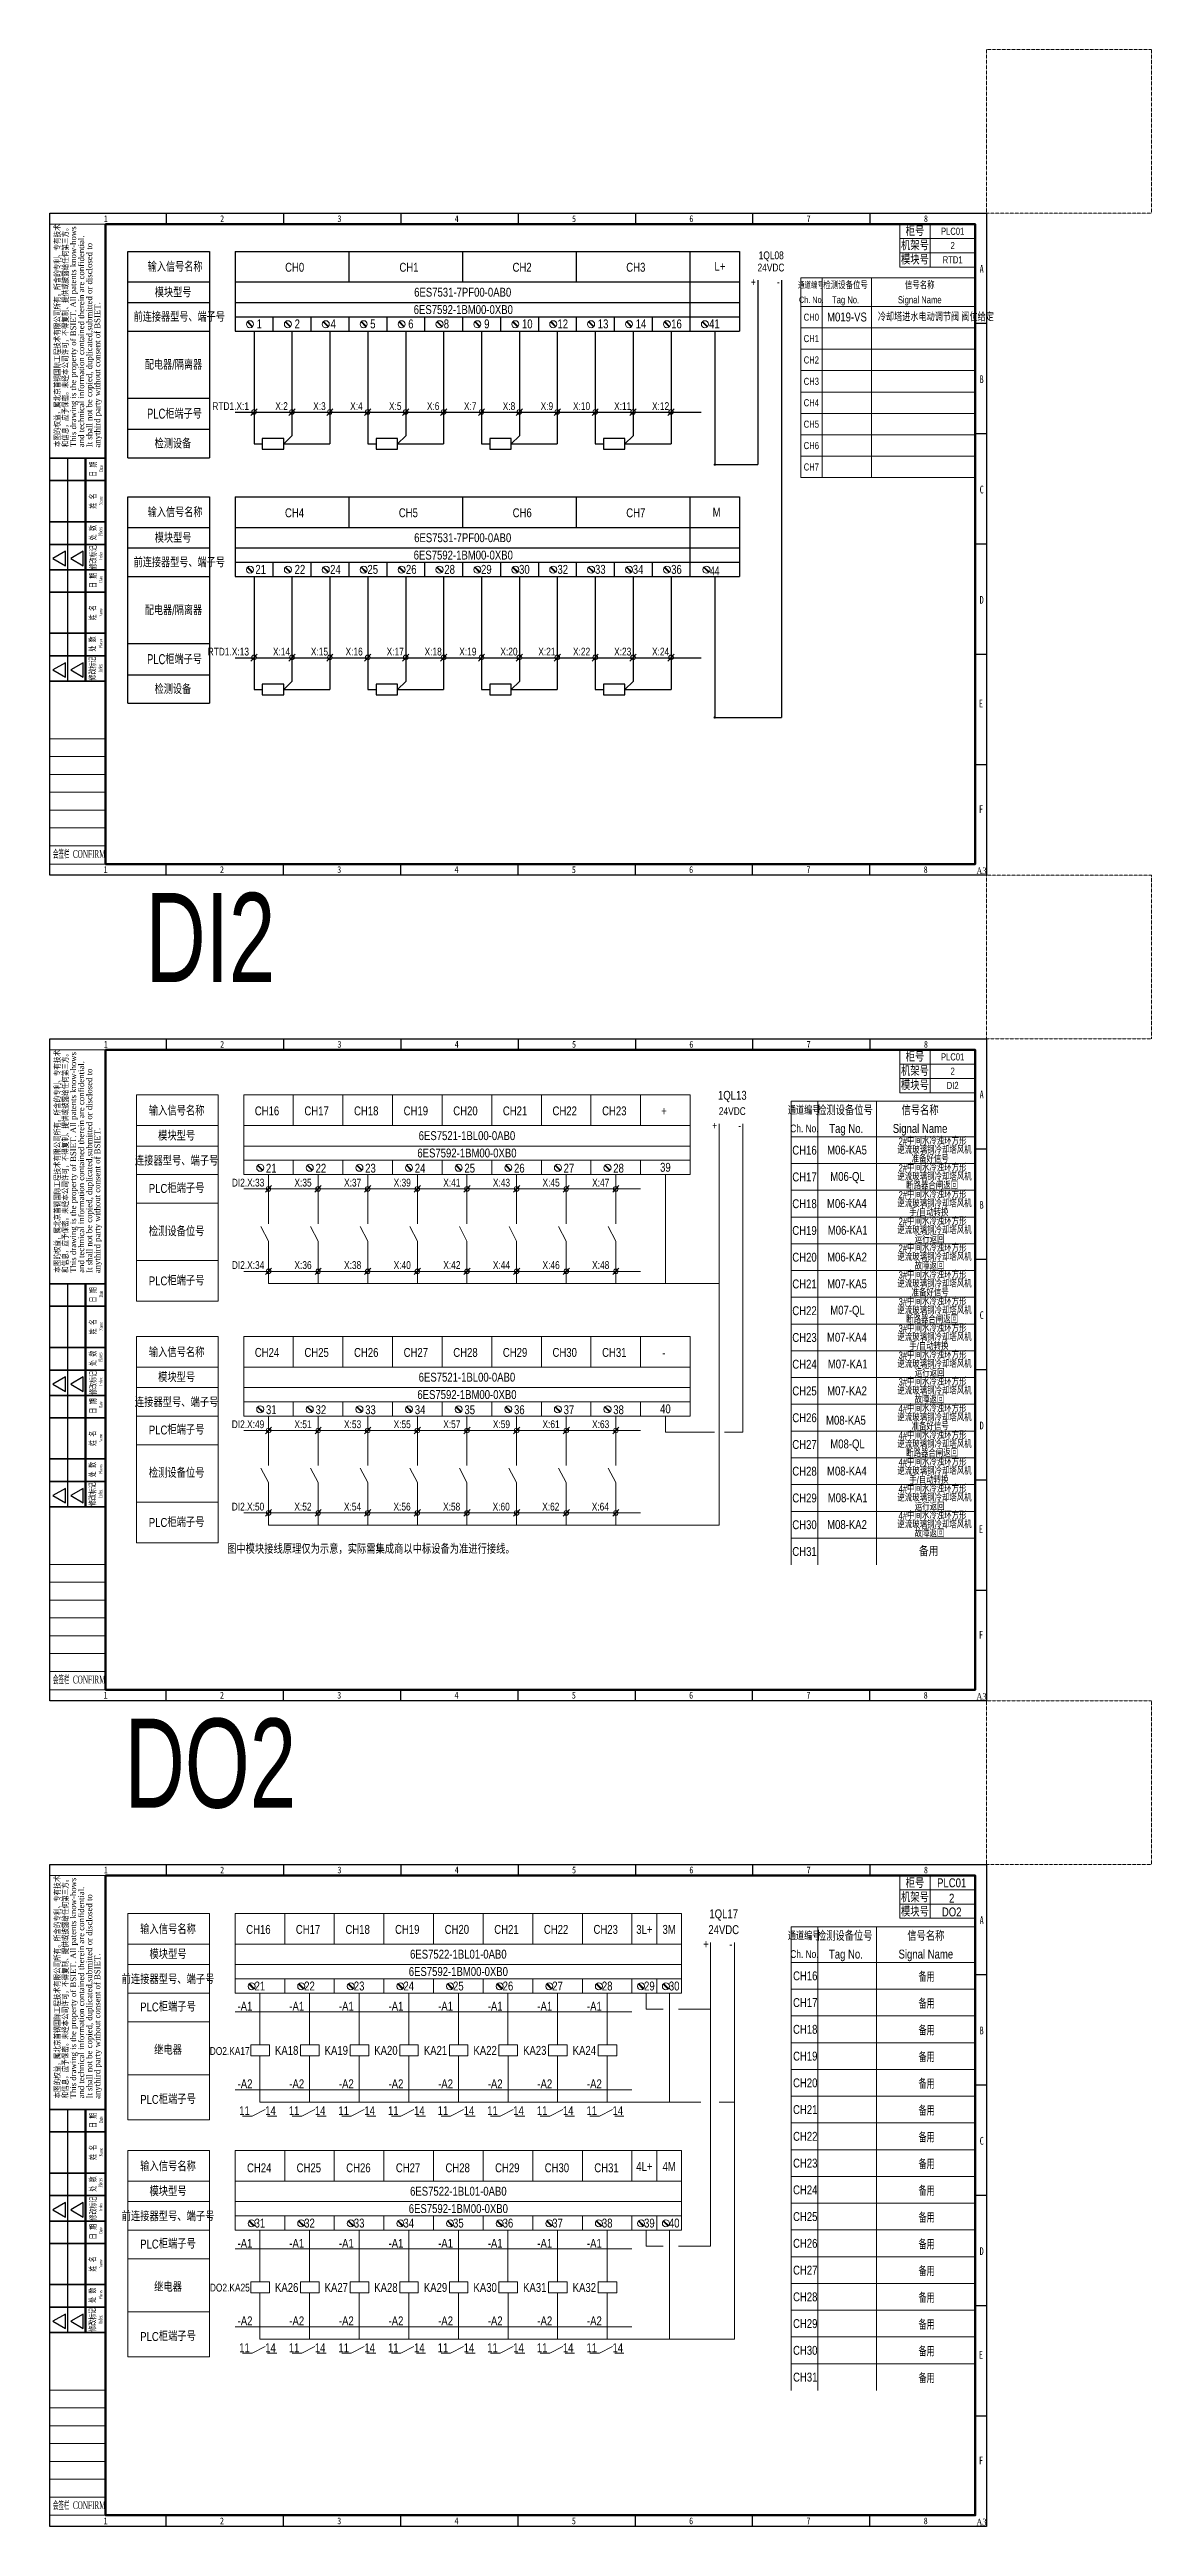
# Model space of a CAD drawing. Header units: millimetres. Extents: x -705761 to 1364679, y -410401 to 446404.
# Drawn here: x 909715 to 959131, y -47374 to 63737 of the extents above; entities that cross this region are included whole.
import ezdxf
from ezdxf.enums import TextEntityAlignment as Align

# ---------------------------------------------------------------- set-up
doc = ezdxf.new("R2010")
doc.units = ezdxf.units.MM
doc.linetypes.add('( Dashed )', pattern=[0.75, 0.5, -0.25])
for name, color, linetype in [('1', 7, 'Continuous'), ('TK', 7, 'Continuous'), ('模板-签名-公用', 3, 'Continuous')]:
    doc.layers.add(name, color=color, linetype=linetype)
for name, color, linetype, lineweight in [('_0', 7, 'Continuous', 0), ('ECS_LEV_SYM_GEO_SCM', 7, 'Continuous', 0), ('图框', 7, 'Continuous', 13), ('层 1', 7, 'Continuous', 13), ('层 63', 7, 'Continuous', 18), ('自动化埋管', 7, '( Dashed )', 40)]:
    doc.layers.add(name, color=color, linetype=linetype, lineweight=lineweight)
doc.styles.add('bsee', font='BSDI_XW.shx', dxfattribs={"width": 0.8, "bigfont": 'BSDI_HZ.shx'})
doc.styles.add('LZ-Roman', font='times.ttf')
doc.styles.add('Style-Times New Roman', font='times.ttf')
doc.styles.add('Style-仿宋_GB2312', font='')
doc.styles.add('宋体', font='', dxfattribs={"width": 0.7, "height": 2.5})
doc.styles.add('宋体_1', font='', dxfattribs={"width": 0.7, "height": 2.386364})
doc.styles.add('首钢设计院H4', font='BSDI_XW.shx', dxfattribs={"width": 0.7, "height": 0.004, "bigfont": 'BSDI_HZ.shx'})
doc.styles.get('Style-仿宋_GB2312').set_extended_font_data('仿宋_GB2312')
doc.styles.get('宋体').set_extended_font_data('SimSun')
doc.styles.get('宋体_1').set_extended_font_data('SimSun')

msp = doc.modelspace()

# ---------------------------------------------------------------- texts
at = {"color": 7, "linetype": 'Continuous', "lineweight": 13}
for s, height, style, width, p in [('PLC01', 320, 'bsee', 0.8, (950216.48, 55586.37)), ('2', 320, 'bsee', 0.8, (950216.48, 54946.37)), ('DI2', 4000, '首钢设计院H4', 0.7, (916927.46, 23906.58)), ('PLC01', 320, 'bsee', 0.8, (950216.48, 18549.35)), ('2', 320, 'bsee', 0.8, (950216.48, 17909.35)), ('DI2', 320, 'bsee', 0.8, (950216.48, 17269.35)), ('通道编号', 350, 'bsee', 0.8, (943552.44, 16138.7)), ('检测设备位号', 400, 'bsee', 0.8, (945386.71, 16138.7)), ('Signal Name', 400, 'bsee', 0.8, (948754.99, 15338.7)), ('信号名称', 400, 'bsee', 0.8, (948754.99, 16138.7)), ('Ch. No.', 350, 'bsee', 0.8, (943569.1, 15338.7)), ('CH16', 400, 'bsee', 0.8, (943572.53, 14363.19)), ('Tag No.', 400, 'bsee', 0.8, (945442.35, 15338.7)), ('CH17', 400, 'bsee', 0.8, (943572.53, 13163.19)), ('CH18', 400, 'bsee', 0.8, (943572.53, 11963.19)), ('CH19', 400, 'bsee', 0.8, (943572.53, 10763.19)), ('CH20', 400, 'bsee', 0.8, (943572.53, 9563.19)), ('CH21', 400, 'bsee', 0.8, (943572.53, 8363.19)), ('CH22', 400, 'bsee', 0.8, (943572.53, 7163.19)), ('CH23', 400, 'bsee', 0.8, (943572.53, 5963.19)), ('CH24', 400, 'bsee', 0.8, (943572.53, 4763.19)), ('CH25', 400, 'bsee', 0.8, (943572.53, 3563.19)), ('CH26', 400, 'bsee', 0.8, (943572.53, 2363.19)), ('CH27', 400, 'bsee', 0.8, (943572.53, 1163.19)), ('CH28', 400, 'bsee', 0.8, (943572.53, -36.81)), ('CH29', 400, 'bsee', 0.8, (943572.53, -1236.81)), ('CH30', 400, 'bsee', 0.8, (943572.53, -2436.81)), ('CH31', 400, 'bsee', 0.8, (943572.53, -3636.81)), ('DO2', 4000, '首钢设计院H4', 0.7, (916927.46, -13130.45))]:
    msp.add_text(s, height=height, dxfattribs=dict(at, style=style, width=width)).set_placement(p, align=Align.MIDDLE_CENTER)
at = {"color": 7, "linetype": 'Continuous', "lineweight": 15, "style": 'bsee', "width": 0.8}
for s, height, p in [('RTD1', 320, (950216.48, 54306.37)), ('检测设备位号', 320, (945414.47, 53152.63)), ('信号名称', 320, (948740.18, 53152.63)), ('Ch. No.', 280, (943876.14, 52512.63)), ('通道编号', 280, (943862.82, 53152.63)), ('Tag No.', 320, (945414.47, 52512.63)), ('Signal Name', 320, (948740.18, 52512.63)), ('CH0', 320, (943878.89, 51732.22)), ('CH1', 320, (943878.89, 50772.22)), ('CH2', 320, (943878.89, 49812.22)), ('CH3', 320, (943878.89, 48852.22)), ('CH4', 320, (943878.89, 47892.22)), ('CH5', 320, (943878.89, 46932.22)), ('CH6', 320, (943878.89, 45972.22)), ('CH7', 320, (943878.89, 45012.22))]:
    msp.add_text(s, height=height, dxfattribs=at).set_placement(p, align=Align.MIDDLE_CENTER)
at = {"layer": '1', "color": 7, "linetype": 'Continuous', "lineweight": 13, "style": 'bsee', "width": 0.8}
for s, height, p in [('柜号', 400, (948525.11, 55577.07)), ('机架号', 400, (948525.11, 17901.62)), ('机架号', 400, (948525.11, 17901.62)), ('机架号', 400, (948525.11, 17901.62)), ('柜号', 400, (948525.11, 18540.04)), ('模块号', 400, (948525.11, 17261.62)), ('模块号', 400, (948525.11, 17261.62)), ('模块号', 400, (948525.11, 17261.62)), ('柜号', 400, (948525.11, -18526.03)), ('PLC01', 400, (950172.38, -18500.19)), ('机架号', 400, (948525.11, -19166.03)), ('模块号', 400, (948525.11, -19806.03)), ('DO2', 400, (950172.38, -19807.32)), ('2', 400, (950172.38, -19188.61)), ('通道编号', 350, (943552.44, -20898.33)), ('检测设备位号', 400, (945372.94, -20898.33)), ('信号名称', 400, (949014.16, -20898.33)), ('Ch. No.', 350, (943569.1, -21698.33)), ('Tag No.', 400, (945428.58, -21698.33)), ('Signal Name', 400, (949014.16, -21698.33)), ('CH16', 400, (943604.5, -22673.83)), ('CH17', 400, (943604.5, -23873.83)), ('CH18', 400, (943604.5, -25073.83)), ('CH19', 400, (943604.5, -26273.83)), ('CH20', 400, (943604.5, -27473.83)), ('CH21', 400, (943604.5, -28673.83)), ('CH22', 400, (943604.5, -29873.83)), ('CH23', 400, (943604.5, -31073.83)), ('CH24', 400, (943604.5, -32273.83)), ('CH25', 400, (943604.5, -33473.83)), ('CH26', 400, (943604.5, -34673.83)), ('CH27', 400, (943604.5, -35873.83)), ('CH28', 400, (943604.5, -37073.83)), ('CH29', 400, (943604.5, -38273.83)), ('CH30', 400, (943604.5, -39473.83)), ('CH31', 400, (943604.5, -40673.83))]:
    msp.add_text(s, height=height, dxfattribs=at).set_placement(p, align=Align.MIDDLE_CENTER)
at = {"layer": '1', "color": 7, "linetype": 'Continuous', "lineweight": 15, "style": 'bsee', "width": 0.8}
for s, p in [('机架号', (948525.11, 54938.65)), ('模块号', (948525.11, 54298.65))]:
    msp.add_text(s, height=400, dxfattribs=at).set_placement(p, align=Align.MIDDLE_CENTER)
at = {"layer": '1', "color": 50, "lineweight": 35, "style": 'bsee', "width": 0.8}
for s, height, p in [('M06-KA5', 400, (944586.27, 14170.88)), ('逆流玻璃钢冷却塔风机', 320, (947737.9, 14210.33)), ('2#中间水冷浊环方形', 320, (947792.28, 14610.33)), ('M06-QL', 400, (944727.81, 12986.27)), ('逆流玻璃钢冷却塔风机', 320, (947737.9, 13010.33)), ('2#中间水冷浊环方形', 320, (947792.28, 13410.33)), ('准备好信号', 320, (948375.88, 13807.81)), ('2#中间水冷浊环方形', 320, (947792.28, 12210.33)), ('断路器合闸返回', 320, (948128.95, 12607.81)), ('M06-KA4', 400, (944580.11, 11770.88)), ('逆流玻璃钢冷却塔风机', 320, (947737.9, 11810.33)), ('2#中间水冷浊环方形', 320, (947792.28, 11010.33)), ('手/自动转换', 320, (948270.37, 11407.81)), ('M06-KA1', 400, (944617.04, 10570.88)), ('逆流玻璃钢冷却塔风机', 320, (947737.9, 10610.33)), ('2#中间水冷浊环方形', 320, (947792.28, 9810.33)), ('运行返回', 320, (948520.01, 10207.81)), ('M06-KA2', 400, (944586.27, 9370.88)), ('逆流玻璃钢冷却塔风机', 320, (947737.9, 9410.33)), ('故障返回', 320, (948513.96, 9007.81)), ('M08-KA5', 400, (944537.73, 2049.98)), ('逆流玻璃钢冷却塔风机', 320, (947737.9, 2210.33)), ('4#中间水冷浊环方形', 320, (947792.28, 2610.33)), ('M08-QL', 400, (944727.81, 986.27)), ('逆流玻璃钢冷却塔风机', 320, (947737.9, 1010.33)), ('4#中间水冷浊环方形', 320, (947792.28, 1410.33)), ('准备好信号', 320, (948375.88, 1807.81)), ('M08-KA4', 400, (944580.11, -229.12)), ('逆流玻璃钢冷却塔风机', 320, (947737.9, -189.67)), ('4#中间水冷浊环方形', 320, (947792.28, 210.33)), ('断路器合闸返回', 320, (948128.95, 607.81)), ('M08-KA1', 400, (944617.04, -1429.12)), ('逆流玻璃钢冷却塔风机', 320, (947737.9, -1389.67)), ('4#中间水冷浊环方形', 320, (947792.28, -989.67)), ('手/自动转换', 320, (948270.37, -592.19)), ('4#中间水冷浊环方形', 320, (947792.28, -2189.67)), ('运行返回', 320, (948520.01, -1792.19)), ('M08-KA2', 400, (944586.27, -2629.12)), ('逆流玻璃钢冷却塔风机', 320, (947737.9, -2589.67)), ('故障返回', 320, (948513.96, -2992.19))]:
    msp.add_text(s, height=height, dxfattribs=at).set_placement(p)
at = {"layer": '1', "color": 7, "lineweight": 35, "style": 'bsee', "width": 0.8}
for s, height, p in [('3#中间水冷浊环方形', 320, (947792.28, 8610.33)), ('M07-KA5', 400, (944586.27, 8170.88)), ('逆流玻璃钢冷却塔风机', 320, (947737.9, 8210.33)), ('准备好信号', 320, (948375.88, 7807.81)), ('M07-QL', 400, (944727.81, 6986.27)), ('逆流玻璃钢冷却塔风机', 320, (947737.9, 7010.33)), ('3#中间水冷浊环方形', 320, (947792.28, 7410.33)), ('断路器合闸返回', 320, (948128.95, 6607.81)), ('M07-KA4', 400, (944580.11, 5770.88)), ('逆流玻璃钢冷却塔风机', 320, (947737.9, 5810.33)), ('3#中间水冷浊环方形', 320, (947792.28, 6210.33)), ('手/自动转换', 320, (948270.37, 5407.81)), ('M07-KA1', 400, (944617.04, 4570.88)), ('逆流玻璃钢冷却塔风机', 320, (947737.9, 4610.33)), ('3#中间水冷浊环方形', 320, (947792.28, 5010.33)), ('运行返回', 320, (948520.01, 4207.81)), ('M07-KA2', 400, (944586.27, 3370.88)), ('逆流玻璃钢冷却塔风机', 320, (947737.9, 3410.33)), ('3#中间水冷浊环方形', 320, (947792.28, 3810.33)), ('故障返回', 320, (948513.96, 3007.81))]:
    msp.add_text(s, height=height, dxfattribs=at).set_placement(p)
at = {"layer": '1', "color": 50, "linetype": 'Continuous', "lineweight": 30, "style": 'bsee', "width": 0.8}
msp.add_text('备用', height=420, dxfattribs=at).set_placement((948705.02, -3846.81))
at = {"layer": '1', "color": 1, "linetype": 'Continuous', "lineweight": 30, "char_height": 400, "attachment_point": 5, "line_spacing_factor": 0.6, "style": 'bsee'}
for insert in [(949047.29, -22740.5), (949047.29, -23940.5), (949047.29, -25140.5), (949047.29, -26340.5), (949047.29, -27540.5), (949047.29, -28740.5), (949047.29, -29940.5), (949047.29, -31140.5), (949047.29, -32340.5), (949047.29, -33540.5), (949047.29, -34740.5), (949047.29, -35940.5), (949047.29, -37140.5), (949047.29, -38340.5), (949047.29, -39540.5), (949047.29, -40740.5)]:
    msp.add_mtext('\\H1x;\\W0.7;备用', dxfattribs=dict(at, insert=insert))
at = {"layer": '_0', "color": 191, "linetype": 'Continuous', "lineweight": 30, "style": 'bsee', "width": 0.8}
for s, height, p in [('M019-VS', 400, (944584.26, 51539.92)), ('冷却塔进水电动调节阀 阀位给定', 350, (946863.41, 51555.85))]:
    msp.add_text(s, height=height, dxfattribs=at).set_placement(p)
at = {"layer": '层 63', "color": 40, "linetype": 'Continuous', "lineweight": 35, "ltscale": 10000, "style": 'bsee', "width": 0.8}
for s, height, p in [('1QL08', 350, (941517.42, 54331.59, 140.49)), ('CH0', 400, (920278.84, 53770, 140.49)), ('CH1', 400, (925405.76, 53770, 140.49)), ('CH2', 400, (930478.84, 53770, 140.49)), ('CH3', 400, (935578.84, 53770, 140.49)), ('L+', 400, (939534.06, 53811.66, 140.49)), ('6ES7531-7PF00-0AB0', 400, (926066.73, 52651.23, 140.49)), ('1', 400, (919000.31, 51230.4, 140.49)), ('2', 400, (920705.69, 51230.4, 140.49)), ('4', 400, (922319.54, 51230.4, 140.49)), ('5', 400, (924094.92, 51230.4, 140.49)), ('6', 400, (925800.31, 51230.4, 140.49)), ('8', 400, (927392.61, 51230.4, 140.49)), ('9', 400, (929205.69, 51230.4, 140.49)), ('10', 400, (930900.31, 51230.4, 140.49)), ('12', 400, (932492.61, 51230.4, 140.49)), ('13', 400, (934300.31, 51230.4, 140.49)), ('14', 400, (936000.31, 51230.4, 140.49)), ('16', 400, (937592.61, 51230.4, 140.49)), ('41', 400, (939292.61, 51230.4, 140.49)), ('CH6', 400, (930484.23, 42757.71, 140.49)), ('CH7', 400, (935578.84, 42757.71, 140.49)), ('M', 400, (939452.48, 42786.36, 140.49)), ('26', 400, (925698, 40218.11, 140.49)), ('28', 400, (927419.54, 40218.11, 140.49)), ('29', 400, (929065.69, 40218.11, 140.49)), ('30', 400, (930771.08, 40218.11, 140.49)), ('32', 400, (932492.61, 40218.11, 140.49)), ('33', 400, (934176.46, 40218.11, 140.49)), ('34', 400, (935871.08, 40218.11, 140.49)), ('36', 400, (937592.61, 40218.11, 140.49))]:
    msp.add_text(s, height=height, dxfattribs=at).set_placement(p)
at = {"layer": '层 63', "color": 40, "lineweight": 35, "style": 'bsee', "width": 0.7}
for s, p in [('输入信号名称', (914118.24, 53772.07, -210.73)), ('模块型号', (914438.21, 52624.46, -210.73)), ('前连接器型号、端子号', (913485.76, 51526.23, -210.73)), ('配电器/隔离器', (913985.93, 49377.18, -210.73)), ('PLC柜端子号', (914088.24, 47178.33, -210.73)), ('检测设备', (914427.04, 45840.51, -210.73)), ('输入信号名称', (914118.24, 42759.78, -210.73)), ('模块型号', (914438.21, 41612.17, -210.73)), ('前连接器型号、端子号', (913485.76, 40513.94, -210.73)), ('配电器/隔离器', (913985.93, 38364.89, -210.73)), ('PLC柜端子号', (914088.24, 36166.04, -210.73)), ('检测设备', (914427.04, 34828.21, -210.73))]:
    msp.add_text(s, height=450, rotation=0.000024, dxfattribs=at).set_placement(p)
at = {"layer": '层 63', "color": 40, "linetype": 'Continuous', "lineweight": 35, "ltscale": 10000, "style": 'bsee', "width": 0.8}
for s, p in [('+', (941275.05, 53310.43, 140.49)), ('24VDC', (942069.6, 53958.22, 140.49)), ('-', (942394.06, 53310.43, 140.49)), ('X:2', (920119.33, 47742.26, 140.49)), ('X:3', (921819.33, 47742.26, 140.49)), ('X:5', (925219.33, 47742.26, 140.49)), ('X:6', (926919.33, 47742.26, 140.49)), ('X:8', (930319.33, 47742.26, 140.49)), ('X:9', (932019.33, 47742.26, 140.49)), ('X:11', (935419.33, 47742.26, 140.49)), ('X:12', (937119.33, 47742.26, 140.49)), ('X:14', (920119.33, 36729.97, 140.49)), ('X:15', (921819.33, 36729.97, 140.49)), ('X:17', (925219.33, 36729.97, 140.49)), ('X:18', (926919.33, 36729.97, 140.49)), ('X:20', (930319.33, 36729.97, 140.49)), ('X:21', (932019.33, 36729.97, 140.49)), ('X:23', (935419.33, 36729.97, 140.49)), ('X:24', (937119.33, 36729.97, 140.49))]:
    msp.add_text(s, height=350, dxfattribs=at).set_placement(p, align=Align.MIDDLE_CENTER)
at = {"layer": '层 63', "color": 7, "linetype": 'Continuous', "lineweight": 35, "ltscale": 10000, "style": 'bsee', "width": 0.8}
msp.add_text('6ES7592-1BM00-0XB0', height=400, dxfattribs=at).set_placement((926045.19, 51872.07, 140.49))
at = {"layer": '层 63', "color": 40, "linetype": 'Continuous', "lineweight": 35, "ltscale": 10000, "style": 'bsee', "width": 0.8}
for s, p in [('RTD1.X:1', (918659.72, 47742.26, 140.49)), ('X:4', (923759.72, 47742.26, 140.49)), ('X:7', (928859.72, 47742.26, 140.49)), ('X:10', (933959.72, 47742.26, 140.49)), ('RTD1.X:13', (918659.72, 36729.97, 140.49)), ('X:16', (923759.72, 36729.97, 140.49)), ('X:19', (928859.72, 36729.97, 140.49)), ('X:22', (933959.72, 36729.97, 140.49))]:
    msp.add_text(s, height=350, dxfattribs=at).set_placement(p, align=Align.MIDDLE_RIGHT)
at = {"layer": '层 63', "color": 40, "linetype": 'Continuous', "lineweight": 35, "style": 'bsee', "width": 0.8}
for s, p in [('CH4', (920273.46, 42757.71, 140.49)), ('CH5', (925378.84, 42757.71, 140.49)), ('6ES7531-7PF00-0AB0', (926066.73, 41638.94, 140.49)), ('21', (918944.91, 40218.11, 140.49)), ('22', (920705.69, 40218.11, 140.49)), ('24', (922298, 40218.11, 140.49)), ('25', (923971.08, 40218.11, 140.49))]:
    msp.add_text(s, height=400, rotation=0.000024, dxfattribs=at).set_placement(p)
at = {"layer": '层 63', "color": 7, "linetype": 'Continuous', "lineweight": 35, "style": 'bsee', "width": 0.8}
msp.add_text('6ES7592-1BM00-0XB0', height=400, rotation=0.000024, dxfattribs=at).set_placement((926045.19, 40859.78, 140.49))
at = {"layer": '层 63', "color": 211, "linetype": 'Continuous', "lineweight": 35, "ltscale": 10, "style": 'bsee', "width": 0.8}
for s, height, p in [('1QL13', 400, (940334.47, 16825.12)), ('输入信号名称', 400, (915414.21, 16119.9)), ('CH16', 400, (919467.64, 16127.64)), ('CH17', 400, (921692.64, 16127.64)), ('CH18', 400, (923917.64, 16127.64)), ('CH19', 400, (926142.64, 16127.64)), ('CH20', 400, (928367.64, 16127.64)), ('CH21', 400, (930592.64, 16127.64)), ('CH22', 400, (932817.64, 16127.64)), ('CH23', 400, (935042.64, 16127.64)), ('+', 400, (937267.64, 16127.64)), ('+', 350, (939539.92, 15468.07)), ('24VDC', 350, (940334.47, 16115.86)), ('模块型号', 400, (915414.21, 14999.08)), ('6ES7521-1BL00-0AB0', 400, (928433.97, 15016.57)), ('-', 350, (940658.93, 15468.07)), ('连接器型号、端子号', 400, (915414.21, 13878.26)), ('21', 400, (919658.25, 13558)), ('22', 400, (921883.25, 13558)), ('23', 400, (924108.25, 13558)), ('24', 400, (926333.25, 13558)), ('25', 400, (928558.25, 13558)), ('26', 400, (930783.25, 13558)), ('27', 400, (933008.25, 13558)), ('28', 400, (935233.25, 13558)), ('39', 400, (937333.97, 13595.73)), ('PLC柜端子号', 400, (915414.21, 12647.15)), ('DI2.X:33', 350, (918619.05, 12908.8)), ('X:35', 350, (921083.1, 12908.79)), ('X:37', 350, (923308.1, 12908.78)), ('X:39', 350, (925533.1, 12908.8)), ('X:41', 350, (927758.1, 12908.8)), ('X:43', 350, (929983.08, 12908.77)), ('X:45', 350, (932208.1, 12908.8)), ('X:47', 350, (934433.1, 12908.78)), ('检测设备位号', 400, (915414.21, 10710.38)), ('DI2.X:34', 350, (918619.05, 9210.89)), ('X:36', 350, (921083.1, 9210.89)), ('X:38', 350, (923308.1, 9210.89)), ('X:40', 350, (925533.1, 9210.89)), ('X:42', 350, (927758.1, 9210.89)), ('X:44', 350, (929983.1, 9210.89)), ('X:46', 350, (932208.1, 9210.89)), ('X:48', 350, (934433.1, 9210.89)), ('PLC柜端子号', 400, (915414.21, 8499.87)), ('输入信号名称', 400, (915414.21, 5284.07)), ('CH24', 400, (919467.64, 5291.81)), ('CH25', 400, (921692.64, 5291.81)), ('CH26', 400, (923917.64, 5291.81)), ('CH27', 400, (926142.64, 5291.81)), ('CH28', 400, (928367.64, 5291.81)), ('CH29', 400, (930592.64, 5291.81)), ('CH30', 400, (932817.64, 5291.81)), ('CH31', 400, (935042.64, 5291.81)), ('-', 400, (937267.64, 5269.02)), ('模块型号', 400, (915414.21, 4163.25)), ('6ES7521-1BL00-0AB0', 400, (928433.97, 4180.73)), ('连接器型号、端子号', 400, (915414.21, 3042.43)), ('DI2.X:49', 350, (918614.98, 2070.83)), ('31', 400, (919658.25, 2722.17)), ('X:51', 350, (921081.08, 2070.83)), ('32', 400, (921883.25, 2722.17)), ('X:53', 350, (923306.08, 2070.83)), ('33', 400, (924108.25, 2722.17)), ('X:55', 350, (925531.08, 2070.83)), ('34', 400, (926333.25, 2722.17)), ('X:57', 350, (927756.08, 2070.83)), ('35', 400, (928558.25, 2722.17)), ('X:59', 350, (929981.08, 2070.83)), ('36', 400, (930783.25, 2722.17)), ('X:61', 350, (932206.08, 2070.83)), ('37', 400, (933008.25, 2722.17)), ('X:63', 350, (934431.08, 2070.83)), ('38', 400, (935233.25, 2722.17)), ('40', 400, (937333.97, 2759.9)), ('PLC柜端子号', 400, (915414.21, 1811.32)), ('检测设备位号', 400, (915414.21, -125.45)), ('PLC柜端子号', 400, (915414.21, -2335.96)), ('DI2.X:50', 350, (918614.98, -1624.94)), ('X:52', 350, (921079.04, -1624.94)), ('X:54', 350, (923302.01, -1624.94)), ('X:56', 350, (925524.97, -1624.94)), ('X:58', 350, (927747.94, -1624.94)), ('X:60', 350, (929970.9, -1624.94)), ('X:62', 350, (932193.87, -1624.94)), ('X:64', 350, (934416.83, -1624.94))]:
    msp.add_text(s, height=height, dxfattribs=at).set_placement(p, align=Align.MIDDLE_CENTER)
at = {"layer": '层 63', "color": 7, "linetype": 'Continuous', "lineweight": 35, "ltscale": 10, "style": 'bsee', "width": 0.8}
for p in [(928433.97, 14237.4), (928433.97, 3401.57), (928048.16, -22480.8), (928048.16, -33114.97)]:
    msp.add_text('6ES7592-1BM00-0XB0', height=400, dxfattribs=at).set_placement(p, align=Align.MIDDLE_CENTER)
at = {"layer": '层 63', "color": 211, "linetype": 'Continuous', "lineweight": 35, "ltscale": 10, "style": 'bsee', "width": 0.8}
msp.add_text('图中模块接线原理仅为示意，实际需集成商以中标设备为准进行接线。', height=400, dxfattribs=at).set_placement((917679.03, -3537.47), align=Align.MIDDLE_LEFT)
at = {"layer": '层 63', "color": 52, "linetype": 'Continuous', "lineweight": 35, "ltscale": 10, "style": 'bsee', "width": 0.8}
for s, p in [('1QL17', (939948.66, -19893.09)), ('输入信号名称', (915028.4, -20598.3)), ('CH16', (919081.83, -20590.56)), ('CH17', (921306.83, -20590.56)), ('CH18', (923531.83, -20590.56)), ('CH19', (925756.83, -20590.56)), ('CH20', (927981.83, -20590.56)), ('CH21', (930206.83, -20590.56)), ('CH22', (932431.83, -20590.56)), ('CH23', (934656.83, -20590.56)), ('3L+', (936389.85, -20590.56)), ('3M', (937502.35, -20590.56)), ('24VDC', (939948.66, -20602.34)), ('模块型号', (915028.4, -21719.12)), ('6ES7522-1BL01-0AB0', (928048.16, -21701.64)), ('+', (939154.11, -21250.13)), ('-', (940273.12, -21250.13)), ('前连接器型号、端子号', (915028.4, -22839.95)), ('21', (919148.16, -23130.16)), ('22', (921373.16, -23130.16)), ('23', (923598.16, -23130.16)), ('24', (925823.16, -23130.16)), ('25', (928048.16, -23130.16)), ('26', (930273.16, -23130.16)), ('27', (932498.16, -23130.16)), ('28', (934723.16, -23130.16)), ('29', (936614.79, -23130.16)), ('30', (937727.29, -23130.16)), ('PLC柜端子号', (915028.4, -24071.05)), ('-A1', (920800.29, -24038.2)), ('-A1', (923025.29, -24038.2)), ('-A1', (925250.29, -24038.2)), ('-A1', (927475.29, -24038.2)), ('-A1', (929700.29, -24038.2)), ('-A1', (931925.29, -24038.2)), ('-A1', (934150.29, -24038.2)), ('继电器', (915028.4, -26007.82)), ('-A2', (920800.29, -27516.86)), ('-A2', (923025.29, -27516.86)), ('-A2', (925250.29, -27516.86)), ('-A2', (927475.29, -27516.86)), ('-A2', (929700.29, -27516.86)), ('-A2', (931925.29, -27516.86)), ('-A2', (934150.29, -27516.86)), ('PLC柜端子号', (915028.4, -28218.33)), ('输入信号名称', (915028.4, -31232.47)), ('CH24', (919117.94, -31283.47)), ('CH25', (921342.94, -31283.47)), ('CH26', (923567.94, -31283.47)), ('CH27', (925792.94, -31283.47)), ('CH28', (928017.94, -31283.47)), ('CH29', (930242.94, -31283.47)), ('CH30', (932467.94, -31283.47)), ('CH31', (934692.94, -31283.47)), ('4L+', (936389.85, -31224.73)), ('4M', (937502.35, -31224.73)), ('模块型号', (915028.4, -32353.29)), ('6ES7522-1BL01-0AB0', (928048.16, -32335.8)), ('前连接器型号、端子号', (915028.4, -33474.11)), ('31', (919148.16, -33764.33)), ('32', (921373.16, -33764.33)), ('33', (923598.16, -33764.33)), ('34', (925823.16, -33764.33)), ('35', (928048.16, -33764.33)), ('36', (930273.16, -33764.33)), ('37', (932498.16, -33764.33)), ('38', (934723.16, -33764.33)), ('39', (936614.79, -33764.33)), ('40', (937727.29, -33764.33)), ('PLC柜端子号', (915028.4, -34705.22)), ('-A1', (920800.29, -34672.36)), ('-A1', (923025.29, -34672.36)), ('-A1', (925250.29, -34672.36)), ('-A1', (927475.29, -34672.36)), ('-A1', (929700.29, -34672.36)), ('-A1', (931925.29, -34672.36)), ('-A1', (934150.29, -34672.36)), ('继电器', (915028.4, -36641.99)), ('PLC柜端子号', (915028.4, -38852.5)), ('-A2', (920800.29, -38151.02)), ('-A2', (923025.29, -38151.02)), ('-A2', (925250.29, -38151.02)), ('-A2', (927475.29, -38151.02)), ('-A2', (929700.29, -38151.02)), ('-A2', (931925.29, -38151.02)), ('-A2', (934150.29, -38151.02))]:
    msp.add_text(s, height=400, dxfattribs=at).set_placement(p, align=Align.MIDDLE_CENTER)
for s, height, p in [('-A1', 400, (918810.87, -24038.2)), ('DO2.KA17', 350, (918690.12, -26045.08)), ('KA18', 400, (920873.4, -26017.66)), ('KA19', 400, (923098.4, -26017.66)), ('KA20', 400, (925323.4, -26017.66)), ('KA21', 400, (927548.4, -26017.66)), ('KA22', 400, (929773.4, -26017.66)), ('KA23', 400, (931998.4, -26017.66)), ('KA24', 400, (934223.4, -26017.66)), ('-A2', 400, (918815.67, -27516.86)), ('11', 400, (918694.66, -28722)), ('14', 400, (919860.77, -28722)), ('11', 400, (920919.66, -28722)), ('14', 400, (922085.77, -28722)), ('11', 400, (923144.66, -28722)), ('14', 400, (924310.77, -28722)), ('11', 400, (925369.66, -28722)), ('14', 400, (926535.77, -28722)), ('11', 400, (927594.66, -28722)), ('14', 400, (928760.77, -28722)), ('11', 400, (929819.66, -28722)), ('14', 400, (930985.77, -28722)), ('11', 400, (932044.66, -28722)), ('14', 400, (933210.77, -28722)), ('11', 400, (934269.66, -28722)), ('14', 400, (935435.77, -28722)), ('-A1', 400, (918810.87, -34672.36)), ('DO2.KA25', 350, (918696.54, -36658.57)), ('KA26', 400, (920873.4, -36651.83)), ('KA27', 400, (923098.4, -36651.83)), ('KA28', 400, (925323.4, -36651.83)), ('KA29', 400, (927548.4, -36651.83)), ('KA30', 400, (929773.4, -36651.83)), ('KA31', 400, (931998.4, -36651.83)), ('KA32', 400, (934223.4, -36651.83)), ('-A2', 400, (918815.67, -38151.02)), ('11', 400, (918694.66, -39356.17)), ('14', 400, (919860.77, -39356.17)), ('11', 400, (920919.66, -39356.17)), ('14', 400, (922085.77, -39356.17)), ('11', 400, (923144.66, -39356.17)), ('14', 400, (924310.77, -39356.17)), ('11', 400, (925369.66, -39356.17)), ('14', 400, (926535.77, -39356.17)), ('11', 400, (927594.66, -39356.17)), ('14', 400, (928760.77, -39356.17)), ('11', 400, (929819.66, -39356.17)), ('14', 400, (930985.77, -39356.17)), ('11', 400, (932044.66, -39356.17)), ('14', 400, (933210.77, -39356.17)), ('11', 400, (934269.66, -39356.17)), ('14', 400, (935435.77, -39356.17))]:
    msp.add_text(s, height=height, dxfattribs=at).set_placement(p, align=Align.MIDDLE_RIGHT)
at = {"layer": '层 63', "color": 40, "linetype": 'Continuous', "lineweight": 35, "ltscale": 10000, "insert": (939548.26, 40351.44, 140.49), "char_height": 400, "attachment_point": 5, "line_spacing_factor": 0.6, "style": 'bsee'}
msp.add_mtext('\\H1x;\\W0.7;44', dxfattribs=at)

# ---------------------------------------------------------------- blocks, each defined once
blk = doc.blocks.new('*U689')
at = {"color": 7, "linetype": 'Continuous', "lineweight": 13, "ltscale": 0.01}
blk.add_line((-0.014, -0.015), (0.014, 0.015), dxfattribs=at)
at = {"layer": '层 1', "color": 7, "linetype": 'Continuous', "lineweight": 13, "ltscale": 0.01}
blk.add_circle((0, 0.001), 0.0104, dxfattribs=at)
blk = doc.blocks.new('*U690')
at = {"layer": 'ECS_LEV_SYM_GEO_SCM', "color": 7, "linetype": 'Continuous', "lineweight": 13, "ltscale": 100}
for p, q in [((0.01, -0.012), (-0.012, 0.01)), ((0.012, -0.01), (-0.01, 0.012))]:
    blk.add_line(p, q, dxfattribs=at)
blk.add_circle((0, 0), 0.0158, dxfattribs=at)
blk = doc.blocks.new('*U691')
at = {"layer": 'ECS_LEV_SYM_GEO_SCM', "color": 7, "linetype": 'Continuous', "lineweight": 13, "ltscale": 100}
for p, q in [((0.01, -0.012), (-0.012, 0.01)), ((0.012, -0.01), (-0.01, 0.012))]:
    blk.add_line(p, q, dxfattribs=at)
blk.add_circle((0, 0), 0.0158, dxfattribs=at)
blk = doc.blocks.new('*U700')
at = {"color": 7, "linetype": 'Continuous', "lineweight": 13}
blk.add_line((-140, -148), (140, 148), dxfattribs=at)
at = {"layer": '层 1', "color": 7, "linetype": 'Continuous', "lineweight": 13}
blk.add_circle((0, 0), 104, dxfattribs=at)
blk = doc.blocks.new('*U701')
at = {"layer": 'ECS_LEV_SYM_GEO_SCM', "color": 7, "linetype": 'Continuous', "lineweight": 13, "ltscale": 9333.333333}
for p, q in [((101, -120), (-120, 101)), ((120, -101), (-101, 120))]:
    blk.add_line(p, q, dxfattribs=at)
blk.add_circle((0, 0), 158, dxfattribs=at)
blk = doc.blocks.new('*U705')
at = {"layer": 'ECS_LEV_SYM_GEO_SCM', "color": 7, "linetype": 'Continuous', "lineweight": 13, "ltscale": 10000}
for p, q in [((1, -1.2), (-1.2, 1)), ((1.2, -1), (-1, 1.2))]:
    blk.add_line(p, q, dxfattribs=at)
blk.add_circle((0, 0), 1.57, dxfattribs=at)
blk = doc.blocks.new('BSIET_通用图框_A3_1')
at = {"layer": '图框', "color": 7, "linetype": 'Continuous', "lineweight": 20}
for p, q in [((-420, 292), (-395, 292)), ((-420, 292), (-395, 292)), ((-420, 292), (-395, 292)), ((-420, 292), (-395, 292)), ((-420, 187), (-395, 187)), ((-420, 187), (-395, 187)), ((-420.1, 61.2), (-395.1, 61.2)), ((-420, 61.2), (-395, 61.2)), ((-420, 61.2), (-395, 61.2)), ((-420, 61.2), (-395, 61.2)), ((-420, 53.2), (-395, 53.2)), ((-420, 53.2), (-395, 53.2)), ((-420, 53.2), (-395, 53.2)), ((-420, 53.2), (-395, 53.2)), ((-420, 45.2), (-395, 45.2)), ((-420, 37.2), (-395, 37.2)), ((-420, 29.2), (-395, 29.2)), ((-420, 21.2), (-395, 21.2)), ((-420, 13.2), (-395, 13.2)), ((-420, 5), (-395, 5))]:
    blk.add_line(p, q, dxfattribs=at)
at = {"layer": '图框', "color": 7, "linetype": 'Continuous', "lineweight": 25}
for p, q in [((-367.8, 297), (-367.8, 292)), ((-315.2, 297), (-315.2, 292)), ((-262.6, 297), (-262.6, 292)), ((-210, 297), (-210, 292)), ((-157.4, 297), (-157.4, 292)), ((-104.8, 297), (-104.8, 292)), ((-52.2, 297), (-52.2, 292)), ((0, 247.5), (-5, 247.5)), ((0, 198), (-5, 198)), ((-420, 187), (-395, 187)), ((-412, 187), (-412, 87)), ((-413, 145.3), (-418.7, 142.1)), ((-413, 138.8), (-413, 145.3)), ((-405, 145.3), (-410.6, 142.1)), ((-405, 138.8), (-405, 145.3)), ((0, 148.5), (-5, 148.5)), ((-418.7, 142.1), (-413, 138.8)), ((-410.6, 142.1), (-405, 138.8)), ((-413, 95.3), (-418.7, 92.1)), ((-418.7, 92.1), (-413, 88.8)), ((-413, 88.8), (-413, 95.3)), ((-405, 95.3), (-410.6, 92.1)), ((-410.6, 92.1), (-405, 88.8)), ((-405, 88.8), (-405, 95.3)), ((0, 99), (-5, 99)), ((0, 49.5), (-5, 49.5)), ((-367.8, 0), (-367.8, 5)), ((-315.2, 0), (-315.2, 5)), ((-262.6, 0), (-262.6, 5)), ((-210, 0), (-210, 5)), ((-157.4, 0), (-157.4, 5)), ((-104.8, 0), (-104.8, 5)), ((-52.2, 0), (-52.2, 5))]:
    blk.add_line(p, q, dxfattribs=at)
at = {"layer": '图框', "color": 7, "linetype": 'Continuous', "lineweight": 35}
for p, q in [((-395, 187), (-420, 187)), ((-395, 187), (-420, 187)), ((-394.9, 177), (-420, 177)), ((-394.9, 158.5), (-420, 158.5)), ((-395.1, 148.4), (-420, 148.4)), ((-395, 137), (-420, 137)), ((-395, 137), (-420, 137)), ((-394.9, 127), (-420, 127)), ((-394.9, 108.5), (-420, 108.5)), ((-395.1, 98.4), (-420, 98.4)), ((-395, 87), (-420, 87))]:
    blk.add_line(p, q, dxfattribs=at)
at = {"layer": '图框', "color": 7, "linetype": 'Continuous', "lineweight": 50}
blk.add_line((-404, 187), (-404, 87), dxfattribs=at)
at = {"layer": '图框', "lineweight": 25}
blk.add_lwpolyline([(-420, 297), (0, 297), (0, 0), (-420, 0)], close=True, dxfattribs=at)
at = {"layer": '图框', "lineweight": 100}
blk.add_lwpolyline([(-395, 292), (-5, 292), (-5, 5), (-395, 5)], close=True, dxfattribs=at)
at = {"layer": 'TK', "style": '宋体_1', "width": 0.7, "flags": 3}
for tag, p in [('LZCO_NGZBS-W50-H30-D10_T7', (-43.9, 279.7)), ('LZCO_NJN-W50-H30-D10_T7', (-42.7, 248.7))]:
    blk.add_attdef(tag, text='', height=3, dxfattribs=at).set_placement(p, align=Align.MIDDLE_CENTER)
at = {"layer": 'TK', "style": '宋体', "width": 0.7, "flags": 3}
for tag, p in [('LZHQ_N会签6_T6_H6', (-407.3, 57.1)), ('LZHQ_N会签5_T6_H6', (-407.3, 49.1)), ('LZHQ_N会签4_T6_H6', (-407.3, 41.1)), ('LZHQ_N会签3_T6_H6', (-407.3, 33.1)), ('LZHQ_N会签2_T6_H6', (-407.3, 25.1)), ('LZHQ_N会签1_T6_H6', (-407.3, 17.1))]:
    blk.add_attdef(tag, text='', height=2.5, dxfattribs=at).set_placement(p, align=Align.MIDDLE)
at = {"layer": '图框', "color": 7, "linetype": 'Continuous', "lineweight": 20, "style": 'Style-仿宋_GB2312', "width": 0.807692}
blk.add_text('本图的权益，属北京首钢国际工程技术有限公司所有。所含的专利、专有技术', height=2.6, rotation=90, dxfattribs=at).set_placement((-418, 192), align=Align.TOP_LEFT)
at = {"layer": '图框', "color": 7, "linetype": 'Continuous', "lineweight": 20, "style": 'LZ-Roman'}
for s, p in [('This drawing is the property of BSIET. All patents know-hows', (-410.8, 192)), ('and technical information contained therein are confidential.', (-407.2, 192)), ('It shall not be copied, duplicated,submitted or disclosed to ', (-403.6, 192))]:
    blk.add_text(s, height=2.6, rotation=90, dxfattribs=at).set_placement(p, align=Align.TOP_LEFT)
at = {"layer": '图框', "color": 7, "linetype": 'Continuous', "lineweight": 25}
for s, height, style, width, p in [('1', 3, 'Style-仿宋_GB2312', 0.733334, (-394.9, 294.5)), ('2', 3, 'Style-仿宋_GB2312', 0.733334, (-342.7, 294.5)), ('3', 3, 'Style-仿宋_GB2312', 0.733334, (-290.1, 294.5)), ('4', 3, 'Style-仿宋_GB2312', 0.733334, (-237.5, 294.5)), ('5', 3, 'Style-仿宋_GB2312', 0.733334, (-184.9, 294.5)), ('6', 3, 'Style-仿宋_GB2312', 0.733334, (-132.3, 294.5)), ('7', 3, 'Style-仿宋_GB2312', 0.733334, (-79.7, 294.5)), ('8', 3, 'Style-仿宋_GB2312', 0.733334, (-27.1, 294.5)), ('A', 3.5, 'Style-仿宋_GB2312', 0.628572, (-2.1, 272)), ('B', 3.5, 'Style-仿宋_GB2312', 0.628572, (-2.1, 222.5)), ('C', 3.5, 'Style-仿宋_GB2312', 0.628572, (-2.1, 173)), ('D', 3.5, 'Style-仿宋_GB2312', 0.628572, (-2.1, 123.5)), ('E', 3.5, 'Style-仿宋_GB2312', 0.628572, (-2.4, 77)), ('F', 3.5, 'Style-仿宋_GB2312', 0.628572, (-2.4, 29.6)), ('1', 3, 'Style-仿宋_GB2312', 0.733334, (-395, 2.5)), ('2', 3, 'Style-仿宋_GB2312', 0.733334, (-342.8, 2.5)), ('3', 3, 'Style-仿宋_GB2312', 0.733334, (-290.2, 2.5)), ('4', 3, 'Style-仿宋_GB2312', 0.733334, (-237.6, 2.5)), ('5', 3, 'Style-仿宋_GB2312', 0.733334, (-185, 2.5)), ('6', 3, 'Style-仿宋_GB2312', 0.733334, (-132.4, 2.5)), ('7', 3, 'Style-仿宋_GB2312', 0.733334, (-79.8, 2.5)), ('8', 3, 'Style-仿宋_GB2312', 0.733334, (-27.2, 2.5)), ('A3', 3, 'Style-Times New Roman', 0.7, (-2.2, 2))]:
    blk.add_text(s, height=height, dxfattribs=dict(at, style=style, width=width)).set_placement(p, align=Align.MIDDLE_CENTER)
at = {"layer": '图框', "color": 7, "linetype": 'Continuous'}
for s, height, style, width, p in [('和信息，应予保密。未经本公司许可，不得复制、提供或披露给任何第三方。', 2.6, 'Style-仿宋_GB2312', 0.807692, (-411.8, 192)), ('Name', 1.6, 'Style-Times New Roman', 0.55, (-396.3, 166)), ('Places', 1.6, 'Style-Times New Roman', 0.55, (-396.5, 152.1)), ('Index', 1.6, 'Style-Times New Roman', 0.55, (-396.4, 141.4)), ('Name', 1.6, 'Style-Times New Roman', 0.55, (-396.4, 115.9)), ('Places', 1.6, 'Style-Times New Roman', 0.55, (-396.4, 101.9)), ('Index', 1.6, 'Style-Times New Roman', 0.55, (-396.5, 91))]:
    blk.add_text(s, height=height, rotation=90, dxfattribs=dict(at, style=style, width=width)).set_placement(p)
at = {"layer": '图框', "color": 7, "linetype": 'Continuous', "style": 'LZ-Roman'}
blk.add_text('anythird party without consent of BSIET.', height=2.6, rotation=90, dxfattribs=at).set_placement((-397.4, 191.8))
at = {"layer": '图框', "color": 7, "linetype": 'Continuous', "lineweight": 20, "style": 'Style-仿宋_GB2312', "width": 0.678571}
for s, p in [('日 期', (-399.2, 178.7)), ('姓 名', (-399.3, 164.4)), ('处 数', (-399.3, 150.2)), ('修改标记', (-399.2, 137.3)), ('日 期', (-399.2, 128.8)), ('姓 名', (-399.4, 114.3)), ('处 数', (-399.5, 100.3)), ('修改标记', (-399.5, 87.4))]:
    blk.add_text(s, height=2.8, rotation=90, dxfattribs=at).set_placement(p)
at = {"layer": '图框', "color": 7, "linetype": 'Continuous', "lineweight": 25, "style": 'Style-Times New Roman', "width": 0.55}
for p in [(-396.2, 180.9), (-396.4, 131.2)]:
    blk.add_text('Date', height=1.6, rotation=90, dxfattribs=at).set_placement(p)
at = {"layer": '图框', "color": 7, "linetype": 'Continuous', "style": 'Style-Times New Roman', "width": 0.5}
blk.add_text('会签栏  CONFIRM', height=3.5, dxfattribs=at).set_placement((-418.6, 7.8))
at = {"layer": '模板-签名-公用', "style": '宋体', "width": 0.7, "flags": 3}
blk.add_attdef('LZFRAME', (-40.9, 2.1), '', height=3, dxfattribs=at)
at = {"layer": '模板-签名-公用', "style": '宋体', "width": 0.7}
blk.add_attdef('LZTQINS', text='', height=2, dxfattribs=at).set_placement((-5, 5), align=Align.MIDDLE)

# ---------------------------------------------------------------- hatches: boundary and pattern name
at = {"layer": '层 63', "linetype": 'Continuous', "lineweight": 25, "ltscale": 10000}
h = msp.add_hatch(color=40, dxfattribs=at)
edge = h.paths.add_edge_path()
edge.add_arc((939548.26, 45118.16), 55.96, 0, 360)
h = msp.add_hatch(color=40, dxfattribs=at)
edge = h.paths.add_edge_path()
edge.add_arc((939545.58, 33776.19), 55.96, 0, 360)

# ---------------------------------------------------------------- linework, layer by layer
at = {"color": 7, "linetype": 'Continuous', "lineweight": 13, "ltscale": 0.03937}
for p, q in [((951209.83, 53492.22), (943402.73, 53492.22)), ((943402.73, 53492.22), (943402.73, 44532.22)), ((944362.73, 53492.22), (944362.73, 44532.22)), ((946578.1, 53492.22), (946578.1, 44532.22)), ((951209.83, 52212.22), (943402.73, 52212.22)), ((951209.83, 51252.22), (943402.73, 51252.22)), ((951209.83, 50292.22), (943402.73, 50292.22)), ((951209.83, 49332.22), (943402.73, 49332.22)), ((951209.83, 48372.22), (943402.73, 48372.22)), ((951209.83, 47412.22), (943402.73, 47412.22)), ((951209.83, 46452.22), (943402.73, 46452.22)), ((951209.83, 45492.22), (943402.73, 45492.22)), ((951209.83, 44532.22), (943402.73, 44532.22))]:
    msp.add_line(p, q, dxfattribs=at)
at = {"color": 7, "linetype": 'Continuous', "lineweight": 13}
for p, q in [((951227.33, 16563.19), (942977.33, 16563.19)), ((942977.33, 16563.19), (942977.33, -4236.81)), ((944177.33, 16563.19), (944177.33, -4236.81)), ((946804.43, 16563.19), (946804.43, -4236.81)), ((951227.33, 14963.19), (942977.33, 14963.19)), ((951227.33, 13763.19), (942977.33, 13763.19)), ((951227.33, 12563.19), (942977.33, 12563.19)), ((951227.33, 11363.19), (942977.33, 11363.19)), ((951227.33, 10163.19), (942977.33, 10163.19)), ((951227.33, 8963.19), (942977.33, 8963.19)), ((951227.33, 7763.19), (942977.33, 7763.19)), ((951227.33, 6563.19), (942977.33, 6563.19)), ((951227.33, 5363.19), (942977.33, 5363.19)), ((951227.33, 4163.19), (942977.33, 4163.19)), ((951227.33, 2963.19), (942977.33, 2963.19)), ((951227.33, 1763.19), (942977.33, 1763.19)), ((951227.33, 563.19), (942977.33, 563.19)), ((951227.33, -636.81), (942977.33, -636.81)), ((951227.33, -1836.81), (942977.33, -1836.81)), ((951227.33, -3036.81), (942977.33, -3036.81))]:
    msp.add_line(p, q, dxfattribs=at)
at = {"layer": '1', "color": 7, "linetype": 'Continuous', "lineweight": 13, "ltscale": 0.03937}
for p, q in [((947844.59, 55900.22), (947844.59, 53980.22)), ((949205.62, 55900.22), (949205.62, 53980.22)), ((951227.33, 55260.22), (947844.59, 55260.22)), ((951227.33, 54620.22), (947844.59, 54620.22)), ((951227.33, 53980.22), (947844.59, 53980.22))]:
    msp.add_line(p, q, dxfattribs=at)
at = {"layer": '1', "color": 7, "linetype": 'Continuous', "lineweight": 13}
for p, q in [((947844.59, 18863.19), (947844.59, 16943.19)), ((947844.59, 18863.19), (951227.33, 18863.19)), ((947844.59, 18863.19), (951227.33, 18863.19)), ((947844.59, 18863.19), (951227.33, 18863.19)), ((951227.33, 18223.19), (947844.59, 18223.19)), ((949205.62, 18863.19), (949205.62, 16943.19)), ((951227.33, 17583.19), (947844.59, 17583.19)), ((951227.33, 16943.19), (947844.59, 16943.19)), ((947844.59, -18173.83), (947844.59, -20093.83)), ((947844.59, -18173.83), (951227.33, -18173.83)), ((951227.33, -18813.83), (947844.59, -18813.83)), ((949205.62, -18173.83), (949205.62, -20093.83)), ((951227.33, -19453.83), (947844.59, -19453.83)), ((951227.33, -20473.83), (942977.33, -20473.83)), ((942977.33, -20473.83), (942977.33, -41273.83)), ((944177.33, -20473.83), (944177.33, -41273.83)), ((946804.43, -20473.83), (946804.43, -41273.83)), ((951227.33, -20093.83), (947844.59, -20093.83)), ((951227.33, -22073.83), (942977.33, -22073.83)), ((951227.33, -23273.83), (942977.33, -23273.83)), ((951227.33, -24473.83), (942977.33, -24473.83)), ((951227.33, -25673.83), (942977.33, -25673.83)), ((951227.33, -26873.83), (942977.33, -26873.83)), ((951227.33, -28073.83), (942977.33, -28073.83)), ((951227.33, -29273.83), (942977.33, -29273.83)), ((951227.33, -30473.83), (942977.33, -30473.83)), ((951227.33, -31673.83), (942977.33, -31673.83)), ((951227.33, -32873.83), (942977.33, -32873.83)), ((951227.33, -34073.83), (942977.33, -34073.83)), ((951227.33, -35273.83), (942977.33, -35273.83)), ((951227.33, -36473.83), (942977.33, -36473.83)), ((951227.33, -37673.83), (942977.33, -37673.83)), ((951227.33, -38873.83), (942977.33, -38873.83)), ((951227.33, -40073.83), (942977.33, -40073.83))]:
    msp.add_line(p, q, dxfattribs=at)
at = {"layer": '层 63', "color": 40, "linetype": 'Continuous', "lineweight": 25, "ltscale": 10000}
for p, q in [((913227.43, 54684.57, 140.49), (916894.1, 54684.57, 140.49)), ((913227.43, 45426.23, 140.49), (913227.43, 54684.57, 140.49)), ((916894.1, 54684.57, 140.49), (916894.1, 45426.23, 140.49)), ((918035.76, 54684.57, 140.49), (940660.76, 54684.57, 140.49)), ((918035.76, 54684.57, 140.49), (918035.76, 51109.57, 140.49)), ((923135.76, 54684.57, 140.49), (923135.76, 53309.57, 140.49)), ((928235.76, 54684.57, 140.49), (928235.76, 53309.57, 140.49)), ((933335.76, 54684.57, 140.49), (933335.76, 53309.57, 140.49)), ((938435.76, 54684.57, 140.49), (938435.76, 51109.57, 140.49)), ((938435.76, 54684.57, 140.49), (938435.76, 53309.57, 140.49)), ((940660.76, 54684.57, 140.49), (940660.76, 51109.57, 140.49)), ((941483.53, 53387.11, 140.49), (941483.53, 45118.16, 140.49)), ((942546.77, 53387.11, 140.49), (942546.77, 33777.87, 140.49)), ((913227.43, 53309.57, 140.49), (916894.1, 53309.57, 140.49)), ((913227.43, 52392.9, 140.49), (916894.1, 52392.9, 140.49)), ((918035.76, 53309.57, 140.49), (940660.76, 53309.57, 140.49)), ((918035.76, 52392.9, 140.49), (940660.76, 52392.9, 140.49)), ((918035.76, 51751.23, 140.49), (940660.76, 51751.23, 140.49)), ((919735.76, 51751.23, 140.49), (919735.76, 51109.57, 140.49)), ((921435.76, 51751.23, 140.49), (921435.76, 51109.57, 140.49)), ((923135.76, 51751.23, 140.49), (923135.76, 51109.57, 140.49)), ((924835.76, 51751.23, 140.49), (924835.76, 51109.57, 140.49)), ((926535.76, 51751.23, 140.49), (926535.76, 51109.57, 140.49)), ((928235.76, 51751.23, 140.49), (928235.76, 51109.57, 140.49)), ((929935.76, 51751.23, 140.49), (929935.76, 51109.57, 140.49)), ((931635.76, 51751.23, 140.49), (931635.76, 51109.57, 140.49)), ((933335.76, 51751.23, 140.49), (933335.76, 51109.57, 140.49)), ((935035.76, 51751.23, 140.49), (935035.76, 51109.57, 140.49)), ((936735.76, 51751.23, 140.49), (936735.76, 51109.57, 140.49)), ((938435.76, 51751.23, 140.49), (938435.76, 51109.57, 140.49)), ((938435.76, 51751.23, 140.49), (938435.76, 51109.57, 140.49)), ((913227.43, 51109.57, 140.49), (916894.1, 51109.57, 140.49)), ((918035.76, 51109.57, 140.49), (919735.76, 51109.57, 140.49)), ((918885.76, 51109.57, 140.49), (918885.76, 46046.72, 140.49)), ((919735.76, 51109.57, 140.49), (921435.76, 51109.57, 140.49)), ((920585.76, 51109.57, 140.49), (920585.76, 46404.04, 140.49)), ((921435.76, 51109.57, 140.49), (923135.76, 51109.57, 140.49)), ((922285.76, 51109.57, 140.49), (922285.76, 46046.72, 140.49)), ((923135.76, 51109.57, 140.49), (924835.76, 51109.57, 140.49)), ((923985.76, 51109.57, 140.49), (923985.76, 46046.72, 140.49)), ((924835.76, 51109.57, 140.49), (926535.76, 51109.57, 140.49)), ((925685.76, 51109.57, 140.49), (925685.76, 46404.04, 140.49)), ((926535.76, 51109.57, 140.49), (928235.76, 51109.57, 140.49)), ((927385.76, 51109.57, 140.49), (927385.76, 46046.72, 140.49)), ((928235.76, 51109.57, 140.49), (929935.76, 51109.57, 140.49)), ((929085.76, 51109.57, 140.49), (929085.76, 46046.72, 140.49)), ((929935.76, 51109.57, 140.49), (931635.76, 51109.57, 140.49)), ((930785.76, 51109.57, 140.49), (930785.76, 46404.04, 140.49)), ((931635.76, 51109.57, 140.49), (933335.76, 51109.57, 140.49)), ((932485.76, 51109.57, 140.49), (932485.76, 46046.72, 140.49)), ((933335.76, 51109.57, 140.49), (935035.76, 51109.57, 140.49)), ((934185.76, 51109.57, 140.49), (934185.76, 46046.72, 140.49)), ((935035.76, 51109.57, 140.49), (936735.76, 51109.57, 140.49)), ((935885.76, 51109.57, 140.49), (935885.76, 46404.04, 140.49)), ((936735.76, 51109.57, 140.49), (938435.76, 51109.57, 140.49)), ((937585.76, 51109.57, 140.49), (937585.76, 46046.72, 140.49)), ((938435.76, 51109.57, 140.49), (940660.76, 51109.57, 140.49)), ((939548.26, 51109.57, 140.49), (939548.26, 45118.16, 140.49)), ((913227.43, 48101.88, 140.49), (916894.1, 48101.88, 140.49)), ((913227.43, 46704.78, 140.49), (916894.1, 46704.78, 140.49)), ((918035.76, 47469.44, 140.49), (938941, 47469.44, 140.49)), ((918885.76, 46046.72, 140.49), (919255.76, 46046.72, 140.49)), ((920215.76, 46046.72, 140.49), (920585.76, 46404.04, 140.49)), ((920215.76, 46046.72, 140.49), (922285.76, 46046.72, 140.49)), ((923985.76, 46046.72, 140.49), (924355.76, 46046.72, 140.49)), ((925315.76, 46046.72, 140.49), (925685.76, 46404.04, 140.49)), ((925315.76, 46046.72, 140.49), (927385.76, 46046.72, 140.49)), ((929085.76, 46046.72, 140.49), (929455.76, 46046.72, 140.49)), ((930415.76, 46046.72, 140.49), (930785.76, 46404.04, 140.49)), ((930415.76, 46046.72, 140.49), (932485.76, 46046.72, 140.49)), ((934185.76, 46046.72, 140.49), (934555.76, 46046.72, 140.49)), ((935515.76, 46046.72, 140.49), (935885.76, 46404.04, 140.49)), ((935515.76, 46046.72, 140.49), (937585.76, 46046.72, 140.49)), ((913227.43, 45426.23, 140.49), (916894.1, 45426.23, 140.49)), ((939548.26, 45118.16, 140.49), (941483.53, 45118.16, 140.49)), ((913227.43, 43672.28, 140.49), (916894.1, 43672.28, 140.49)), ((913227.43, 34413.94, 140.49), (913227.43, 43672.28, 140.49)), ((916894.1, 43672.28, 140.49), (916894.1, 34413.94, 140.49)), ((918035.76, 43672.28, 140.49), (918035.76, 40097.28, 140.49)), ((918035.76, 43672.28, 140.49), (940660.76, 43672.28, 140.49)), ((923135.76, 43672.28, 140.49), (923135.76, 42297.28, 140.49)), ((928235.76, 43672.28, 140.49), (928235.76, 42297.28, 140.49)), ((933335.76, 43672.28, 140.49), (933335.76, 42297.28, 140.49)), ((938435.76, 43672.28, 140.49), (938435.76, 40097.28, 140.49)), ((938435.76, 43672.28, 140.49), (938435.76, 42297.28, 140.49)), ((940660.76, 43672.28, 140.49), (940660.76, 40097.28, 140.49)), ((913227.43, 42297.28, 140.49), (916894.1, 42297.28, 140.49)), ((918035.76, 42297.28, 140.49), (940660.76, 42297.28, 140.49)), ((913227.43, 41380.61, 140.49), (916894.1, 41380.61, 140.49)), ((918035.76, 41380.61, 140.49), (940660.76, 41380.61, 140.49)), ((913227.43, 40097.28, 140.49), (916894.1, 40097.28, 140.49)), ((918035.76, 40738.94, 140.49), (940660.76, 40738.94, 140.49)), ((918035.76, 40097.28, 140.49), (919735.76, 40097.28, 140.49)), ((918885.76, 40097.28, 140.49), (918885.76, 35034.43, 140.49)), ((919735.76, 40738.94, 140.49), (919735.76, 40097.28, 140.49)), ((919735.76, 40097.28, 140.49), (921435.76, 40097.28, 140.49)), ((920585.76, 40097.28, 140.49), (920585.76, 35391.75, 140.49)), ((921435.76, 40738.94, 140.49), (921435.76, 40097.28, 140.49)), ((921435.76, 40097.28, 140.49), (923135.76, 40097.28, 140.49)), ((922285.76, 40097.28, 140.49), (922285.76, 35034.43, 140.49)), ((923135.76, 40738.94, 140.49), (923135.76, 40097.28, 140.49)), ((923135.76, 40097.28, 140.49), (924835.76, 40097.28, 140.49)), ((923985.76, 40097.28, 140.49), (923985.76, 35034.43, 140.49)), ((924835.76, 40738.94, 140.49), (924835.76, 40097.28, 140.49)), ((924835.76, 40097.28, 140.49), (926535.76, 40097.28, 140.49)), ((925685.76, 40097.28, 140.49), (925685.76, 35391.75, 140.49)), ((926535.76, 40738.94, 140.49), (926535.76, 40097.28, 140.49)), ((926535.76, 40097.28, 140.49), (928235.76, 40097.28, 140.49)), ((927385.76, 40097.28, 140.49), (927385.76, 35034.43, 140.49)), ((928235.76, 40738.94, 140.49), (928235.76, 40097.28, 140.49)), ((928235.76, 40097.28, 140.49), (929935.76, 40097.28, 140.49)), ((929085.76, 40097.28, 140.49), (929085.76, 35034.43, 140.49)), ((929935.76, 40738.94, 140.49), (929935.76, 40097.28, 140.49)), ((929935.76, 40097.28, 140.49), (931635.76, 40097.28, 140.49)), ((930785.76, 40097.28, 140.49), (930785.76, 35391.75, 140.49)), ((931635.76, 40738.94, 140.49), (931635.76, 40097.28, 140.49)), ((931635.76, 40097.28, 140.49), (933335.76, 40097.28, 140.49)), ((932485.76, 40097.28, 140.49), (932485.76, 35034.43, 140.49)), ((933335.76, 40738.94, 140.49), (933335.76, 40097.28, 140.49)), ((933335.76, 40097.28, 140.49), (935035.76, 40097.28, 140.49)), ((934185.76, 40097.28, 140.49), (934185.76, 35034.43, 140.49)), ((935035.76, 40738.94, 140.49), (935035.76, 40097.28, 140.49)), ((935035.76, 40097.28, 140.49), (936735.76, 40097.28, 140.49)), ((935885.76, 40097.28, 140.49), (935885.76, 35391.75, 140.49)), ((936735.76, 40738.94, 140.49), (936735.76, 40097.28, 140.49)), ((936735.76, 40097.28, 140.49), (938435.76, 40097.28, 140.49)), ((937585.76, 40097.28, 140.49), (937585.76, 35034.43, 140.49)), ((938435.76, 40738.94, 140.49), (938435.76, 40097.28, 140.49)), ((938435.76, 40738.94, 140.49), (938435.76, 40097.28, 140.49)), ((938435.76, 40097.28, 140.49), (940135.76, 40097.28, 140.49)), ((939548.26, 40097.28, 140.49), (939548.26, 33777.87, 140.49)), ((940135.76, 40097.28, 140.49), (940660.76, 40097.28, 140.49)), ((913227.43, 37089.59, 140.49), (916894.1, 37089.59, 140.49)), ((913227.43, 35692.49, 140.49), (916894.1, 35692.49, 140.49)), ((918035.76, 36457.14, 140.49), (938941, 36457.14, 140.49)), ((918885.76, 35034.43, 140.49), (919255.76, 35034.43, 140.49)), ((920215.76, 35034.43, 140.49), (920585.76, 35391.75, 140.49)), ((920215.76, 35034.43, 140.49), (922285.76, 35034.43, 140.49)), ((923985.76, 35034.43, 140.49), (924355.76, 35034.43, 140.49)), ((925315.76, 35034.43, 140.49), (925685.76, 35391.75, 140.49)), ((925315.76, 35034.43, 140.49), (927385.76, 35034.43, 140.49)), ((929085.76, 35034.43, 140.49), (929455.76, 35034.43, 140.49)), ((930415.76, 35034.43, 140.49), (930785.76, 35391.75, 140.49)), ((930415.76, 35034.43, 140.49), (932485.76, 35034.43, 140.49)), ((934185.76, 35034.43, 140.49), (934555.76, 35034.43, 140.49)), ((935515.76, 35034.43, 140.49), (935885.76, 35391.75, 140.49)), ((935515.76, 35034.43, 140.49), (937585.76, 35034.43, 140.49)), ((913227.43, 34413.94, 140.49), (916894.1, 34413.94, 140.49)), ((939548.26, 33777.87, 140.49), (942546.77, 33777.87, 140.49))]:
    msp.add_line(p, q, dxfattribs=at)
at = {"layer": '层 63', "color": 211, "linetype": 'Continuous', "lineweight": 13, "ltscale": 10}
for p, q in [((913613.14, 16842.21), (917279.81, 16842.21)), ((913613.14, 16842.21), (917279.81, 16842.21)), ((913613.14, 7583.87), (913613.14, 16842.21)), ((913613.14, 7583.87), (913613.14, 16842.21)), ((917279.81, 16842.21), (917279.81, 7583.87)), ((917279.81, 16842.21), (917279.81, 7583.87)), ((918421.47, 16842.21), (918421.47, 13267.21)), ((918421.47, 16842.21), (938446.47, 16842.21)), ((920646.47, 16842.21), (920646.47, 15467.21)), ((922871.47, 16842.21), (922871.47, 15467.21)), ((925096.47, 16842.21), (925096.47, 15467.21)), ((927321.47, 16842.21), (927321.47, 15467.21)), ((929546.47, 16842.21), (929546.47, 15467.21)), ((931771.47, 16842.21), (931771.47, 15467.21)), ((933996.47, 16842.21), (933996.47, 15467.21)), ((936221.47, 16842.21), (936221.47, 15467.21)), ((938446.47, 16842.21), (938446.47, 13267.21)), ((913613.14, 15467.21), (917279.81, 15467.21)), ((913613.14, 15467.21), (917279.81, 15467.21)), ((913613.14, 14550.54), (917279.81, 14550.54)), ((913613.14, 14550.54), (917279.81, 14550.54)), ((918421.47, 15467.21), (938446.47, 15467.21)), ((918421.47, 14550.54), (938446.47, 14550.54)), ((939748.4, 15544.75), (939748.4, -2458.49)), ((940811.64, 15544.75), (940811.64, 1712.74)), ((918421.47, 13908.87), (938446.47, 13908.87)), ((920646.47, 13908.87), (920646.47, 13267.21)), ((922871.47, 13908.87), (922871.47, 13267.21)), ((925096.47, 13908.87), (925096.47, 13267.21)), ((927321.47, 13908.87), (927321.47, 13267.21)), ((929546.47, 13908.87), (929546.47, 13267.21)), ((931771.47, 13908.87), (931771.47, 13267.21)), ((933996.47, 13908.87), (933996.47, 13267.21)), ((936221.47, 13908.87), (936221.47, 13267.21)), ((913613.14, 13267.21), (917279.81, 13267.21)), ((913613.14, 13267.21), (917279.81, 13267.21)), ((938446.47, 13267.21), (918421.47, 13267.21)), ((932828.85, 13267.21), (918421.47, 13267.21)), ((918421.47, 12626.43), (936221.47, 12626.43)), ((919533.97, 13267.21), (919533.95, 11057.36)), ((921758.97, 13267.21), (921758.95, 11057.36)), ((923983.97, 13267.21), (923983.95, 11057.36)), ((926208.97, 13267.21), (926208.95, 11057.36)), ((928433.97, 13267.21), (928433.95, 11057.36)), ((930658.97, 13267.21), (930658.95, 11057.36)), ((932883.97, 13267.21), (932883.95, 11057.36)), ((935108.97, 13267.21), (935108.95, 11057.36)), ((937333.97, 13267.21), (937333.93, 8377.36)), ((913613.14, 11983.87), (917279.81, 11983.87)), ((913613.14, 11983.87), (917279.81, 11983.87)), ((919535.99, 10289.97), (919195.17, 10937.16)), ((919535.99, 10289.97), (919535.99, 8377.34)), ((921760.99, 10289.97), (921420.17, 10937.16)), ((921760.99, 10289.97), (921760.99, 8377.34)), ((923986, 10289.95), (923645.18, 10937.15)), ((923985.99, 10289.97), (923985.99, 8377.34)), ((926211, 10289.95), (925870.18, 10937.15)), ((926210.99, 10289.97), (926210.99, 8377.34)), ((928436, 10289.95), (928095.18, 10937.15)), ((928435.99, 10289.97), (928435.99, 8377.34)), ((930661, 10289.95), (930320.18, 10937.15)), ((930660.99, 10289.97), (930660.99, 8377.34)), ((932886, 10289.95), (932545.18, 10937.15)), ((932885.99, 10289.97), (932885.99, 8377.34)), ((935111, 10289.95), (934770.18, 10937.15)), ((935110.99, 10289.97), (935110.99, 8377.34)), ((935111, 10161.62), (935111, 10289.95)), ((935111, 10289.95), (935111, 10161.62)), ((913613.14, 9417.21), (917279.81, 9417.21)), ((913613.14, 9417.21), (917279.81, 9417.21)), ((918421.47, 8928.52), (936221.47, 8928.52)), ((919535.99, 8377.34), (939748.4, 8377.34)), ((913613.14, 7583.87), (917279.81, 7583.87)), ((913613.14, 6006.37), (917279.81, 6006.37)), ((913613.14, 6006.37), (917279.81, 6006.37)), ((913613.14, -3251.96), (913613.14, 6006.37)), ((913613.14, -3251.96), (913613.14, 6006.37)), ((917279.81, 6006.37), (917279.81, -3251.96)), ((917279.81, 6006.37), (917279.81, -3251.96)), ((918421.47, 6006.37), (918421.47, 2431.37)), ((918421.47, 6006.37), (938446.47, 6006.37)), ((920646.47, 6006.37), (920646.47, 4631.37)), ((922871.47, 6006.37), (922871.47, 4631.37)), ((925096.47, 6006.37), (925096.47, 4631.37)), ((927321.47, 6006.37), (927321.47, 4631.37)), ((929546.47, 6006.37), (929546.47, 4631.37)), ((931771.47, 6006.37), (931771.47, 4631.37)), ((933996.47, 6006.37), (933996.47, 4631.37)), ((936221.47, 6006.37), (936221.47, 4631.37)), ((938446.47, 6006.37), (938446.47, 2431.37)), ((913613.14, 4631.37), (917279.81, 4631.37)), ((913613.14, 4631.37), (917279.81, 4631.37)), ((918421.47, 4631.37), (938446.47, 4631.37)), ((913613.14, 3714.71), (917279.81, 3714.71)), ((913613.14, 3714.71), (917279.81, 3714.71)), ((918421.47, 3714.71), (938446.47, 3714.71)), ((913613.14, 2431.37), (917279.81, 2431.37)), ((913613.14, 2431.37), (917279.81, 2431.37)), ((918421.47, 3073.04), (938446.47, 3073.04)), ((938446.47, 2431.37), (918421.47, 2431.37)), ((932828.85, 2431.37), (918421.47, 2431.37)), ((919533.97, 2431.37), (919533.95, 221.53)), ((920646.47, 3073.04), (920646.47, 2431.37)), ((921758.97, 2431.37), (921758.95, 221.53)), ((922871.47, 3073.04), (922871.47, 2431.37)), ((923983.97, 2431.37), (923983.95, 221.53)), ((925096.47, 3073.04), (925096.47, 2431.37)), ((926208.97, 2431.37), (926208.95, 221.53)), ((927321.47, 3073.04), (927321.47, 2431.37)), ((928433.97, 2431.37), (928433.95, 221.53)), ((929546.47, 3073.04), (929546.47, 2431.37)), ((930658.97, 2431.37), (930658.95, 221.53)), ((931771.47, 3073.04), (931771.47, 2431.37)), ((932883.97, 2431.37), (932883.95, 221.53)), ((933996.47, 3073.04), (933996.47, 2431.37)), ((935108.97, 2431.37), (935108.95, 221.53)), ((936221.47, 3073.04), (936221.47, 2431.37)), ((937333.97, 2431.37), (937333.97, 1712.74)), ((913613.14, 1148.04), (917279.81, 1148.04)), ((913613.14, 1148.04), (917279.81, 1148.04)), ((918421.47, 1790.6), (936221.47, 1790.6)), ((937333.97, 1712.74), (939534.55, 1712.74)), ((939985.35, 1712.74), (940811.64, 1712.74)), ((919535.99, -545.87), (919195.17, 101.33)), ((921760.99, -545.87), (921420.17, 101.33)), ((923985.99, -545.87), (923645.17, 101.33)), ((926210.99, -545.87), (925870.17, 101.33)), ((928435.99, -545.87), (928095.17, 101.33)), ((930658.95, -545.87), (930318.14, 101.33)), ((932883.95, -545.87), (932543.14, 101.33)), ((935108.95, -545.87), (934768.14, 101.33)), ((919535.99, -545.87), (919535.99, -2458.49)), ((921758.95, -545.87), (921758.95, -2458.49)), ((923983.95, -545.87), (923983.95, -2458.49)), ((926210.99, -545.87), (926210.99, -2458.49)), ((928433.95, -545.87), (928433.95, -2458.49)), ((930658.95, -545.87), (930658.95, -2458.49)), ((932883.95, -545.87), (932883.95, -2458.49)), ((935108.95, -545.87), (935108.95, -2458.49)), ((913613.14, -1418.63), (917279.81, -1418.63)), ((913613.14, -1418.63), (917279.81, -1418.63)), ((918421.47, -1907.31), (936221.47, -1907.31)), ((928435.99, -1356.91), (928435.99, -1228.58)), ((928435.99, -1228.58), (928435.99, -1356.91)), ((913613.14, -3251.96), (917279.81, -3251.96)), ((919535.99, -2458.49), (939748.4, -2458.49))]:
    msp.add_line(p, q, dxfattribs=at)
at = {"layer": '层 63', "color": 52, "linetype": 'Continuous', "lineweight": 13, "ltscale": 10}
for p, q in [((913227.33, -19876), (916894, -19876)), ((913227.33, -29134.33), (913227.33, -19876)), ((916894, -19876), (916894, -29134.33)), ((918035.66, -19876), (918035.66, -23451)), ((918035.66, -19876), (938060.66, -19876)), ((920260.66, -19876), (920260.66, -21251)), ((922485.66, -19876), (922485.66, -21251)), ((924710.66, -19876), (924710.66, -21251)), ((926935.66, -19876), (926935.66, -21251)), ((929160.66, -19876), (929160.66, -21251)), ((931385.66, -19876), (931385.66, -21251)), ((933610.66, -19876), (933610.66, -21251)), ((935835.66, -19876), (935835.66, -21251)), ((936948.16, -19876), (936948.16, -21251)), ((938060.66, -19876), (938060.66, -23451)), ((913227.33, -21251), (916894, -21251)), ((913227.33, -22167.66), (916894, -22167.66)), ((918035.66, -21251), (938060.66, -21251)), ((918035.66, -22167.66), (938060.66, -22167.66)), ((918035.66, -22167.66), (938060.66, -22167.66)), ((918035.66, -22167.66), (938060.66, -22167.66)), ((939362.59, -21173.45), (939362.59, -34803.8)), ((940425.83, -21173.45), (940425.83, -38975.03)), ((918035.66, -22809.33), (938060.66, -22809.33)), ((920260.66, -22809.33), (920260.66, -23451)), ((922485.66, -22809.33), (922485.66, -23451)), ((924710.66, -22809.33), (924710.66, -23451)), ((926935.66, -22809.33), (926935.66, -23451)), ((929160.66, -22809.33), (929160.66, -23451)), ((931385.66, -22809.33), (931385.66, -23451)), ((933610.66, -22809.33), (933610.66, -23451)), ((935835.66, -22809.33), (935835.66, -23451)), ((936948.16, -22809.33), (936948.16, -23451)), ((913227.33, -23451), (916894, -23451)), ((938060.66, -23451), (918035.66, -23451)), ((932443.04, -23451), (918035.66, -23451)), ((918035.66, -24290.43), (935835.66, -24290.43)), ((919148.16, -23451), (919148.16, -25769.14)), ((921373.16, -23451), (921373.16, -25769.14)), ((923598.16, -23451), (923598.16, -25769.14)), ((925823.16, -23451), (925823.16, -25769.14)), ((928048.16, -23451), (928048.16, -25769.14)), ((930273.16, -23451), (930273.16, -25769.14)), ((932498.16, -23451), (932498.16, -25769.14)), ((934723.16, -23451), (934723.16, -25769.14)), ((936473.97, -23451), (936473.97, -24169.63)), ((936473.97, -24169.63), (937240.61, -24169.63)), ((937520.47, -23451), (937520.47, -28340.86)), ((937918.28, -24169.63), (939362.59, -24169.63)), ((913227.33, -24734.33), (916894, -24734.33)), ((919150.18, -26266.18), (919150.18, -28340.86)), ((921375.18, -26266.18), (921375.18, -28340.86)), ((923600.18, -26266.18), (923600.18, -28340.86)), ((925825.18, -26266.18), (925825.18, -28340.86)), ((928050.18, -26266.18), (928050.18, -28340.86)), ((930275.18, -26266.18), (930275.18, -28340.86)), ((932500.18, -26266.18), (932500.18, -28340.86)), ((934725.18, -26266.18), (934725.18, -28340.86)), ((913227.33, -27113.54), (916894, -27113.54)), ((918035.66, -27789.68), (935835.66, -27789.68)), ((918798.85, -28969.5), (919381.32, -28662.77)), ((919150.18, -28340.86), (938922.76, -28340.86)), ((921023.85, -28969.5), (921606.32, -28662.77)), ((923248.85, -28969.5), (923831.32, -28662.77)), ((925473.85, -28969.5), (926056.32, -28662.77)), ((927698.85, -28969.5), (928281.32, -28662.77)), ((929923.84, -28969.5), (930506.32, -28662.77)), ((932148.84, -28969.5), (932731.32, -28662.77)), ((934373.84, -28969.5), (934956.32, -28662.77)), ((939752.46, -28340.86), (940425.83, -28340.86)), ((913227.33, -29134.33), (916894, -29134.33)), ((918798.85, -28969.5), (918370.88, -28969.5)), ((919902.12, -28967.67), (919489.5, -28967.67)), ((921023.85, -28969.5), (920595.88, -28969.5)), ((922127.12, -28967.67), (921714.5, -28967.67)), ((923248.85, -28969.5), (922820.88, -28969.5)), ((924352.12, -28967.67), (923939.5, -28967.67)), ((925473.85, -28969.5), (925045.88, -28969.5)), ((926577.12, -28967.67), (926164.5, -28967.67)), ((927698.85, -28969.5), (927270.88, -28969.5)), ((928802.12, -28967.67), (928389.5, -28967.67)), ((929923.84, -28969.5), (929495.88, -28969.5)), ((931027.12, -28967.67), (930614.5, -28967.67)), ((932148.84, -28969.5), (931720.88, -28969.5)), ((933252.12, -28967.67), (932839.5, -28967.67)), ((934373.84, -28969.5), (933945.88, -28969.5)), ((935477.12, -28967.67), (935064.5, -28967.67)), ((913227.33, -30510.16), (916894, -30510.16)), ((913227.33, -39768.49), (913227.33, -30510.16)), ((916894, -30510.16), (916894, -39768.49)), ((918035.66, -30510.16), (918035.66, -34085.16)), ((918035.66, -30510.16), (938060.66, -30510.16)), ((920260.66, -30510.16), (920260.66, -31885.16)), ((922485.66, -30510.16), (922485.66, -31885.16)), ((924710.66, -30510.16), (924710.66, -31885.16)), ((926935.66, -30510.16), (926935.66, -31885.16)), ((929160.66, -30510.16), (929160.66, -31885.16)), ((931385.66, -30510.16), (931385.66, -31885.16)), ((933610.66, -30510.16), (933610.66, -31885.16)), ((935835.66, -30510.16), (935835.66, -31885.16)), ((936948.16, -30510.16), (936948.16, -31885.16)), ((938060.66, -30510.16), (938060.66, -34085.16)), ((913227.33, -31885.16), (916894, -31885.16)), ((918035.66, -31885.16), (938060.66, -31885.16)), ((913227.33, -32801.83), (916894, -32801.83)), ((918035.66, -32801.83), (938060.66, -32801.83)), ((913227.33, -34085.16), (916894, -34085.16)), ((918035.66, -33443.49), (938060.66, -33443.49)), ((938060.66, -34085.16), (918035.66, -34085.16)), ((932443.04, -34085.16), (918035.66, -34085.16)), ((919148.16, -34085.16), (919148.16, -36403.31)), ((920260.66, -33443.49), (920260.66, -34085.16)), ((921373.16, -34085.16), (921373.16, -36403.31)), ((922485.66, -33443.49), (922485.66, -34085.16)), ((923598.16, -34085.16), (923598.16, -36403.31)), ((924710.66, -33443.49), (924710.66, -34085.16)), ((925823.16, -34085.16), (925823.16, -36403.31)), ((926935.66, -33443.49), (926935.66, -34085.16)), ((928048.16, -34085.16), (928048.16, -36403.31)), ((929160.66, -33443.49), (929160.66, -34085.16)), ((930273.16, -34085.16), (930273.16, -36403.31)), ((931385.66, -33443.49), (931385.66, -34085.16)), ((932498.16, -34085.16), (932498.16, -36403.31)), ((933610.66, -33443.49), (933610.66, -34085.16)), ((934723.16, -34085.16), (934723.16, -36403.31)), ((935835.66, -33443.49), (935835.66, -34085.16)), ((936473.97, -34085.16), (936473.97, -34803.8)), ((936948.16, -33443.49), (936948.16, -34085.16)), ((937520.47, -34085.16), (937520.47, -38975.03)), ((913227.33, -35368.49), (916894, -35368.49)), ((918035.66, -34924.59), (935835.66, -34924.59)), ((936473.97, -34803.8), (937240.61, -34803.8)), ((937918.28, -34803.8), (939362.59, -34803.8)), ((913227.33, -37747.7), (916894, -37747.7)), ((919150.18, -36900.35), (919150.18, -38975.03)), ((921375.18, -36900.35), (921375.18, -38975.03)), ((923600.18, -36900.35), (923600.18, -38975.03)), ((925825.18, -36900.35), (925825.18, -38975.03)), ((928050.18, -36900.35), (928050.18, -38975.03)), ((930275.18, -36900.35), (930275.18, -38975.03)), ((932500.18, -36900.35), (932500.18, -38975.03)), ((934725.18, -36900.35), (934725.18, -38975.03)), ((918035.66, -38423.84), (935835.66, -38423.84)), ((913227.33, -39768.49), (916894, -39768.49)), ((918798.85, -39603.67), (918370.88, -39603.67)), ((918798.85, -39603.67), (919381.32, -39296.93)), ((919150.18, -38975.03), (940425.83, -38975.03)), ((919902.12, -39601.84), (919489.5, -39601.83)), ((921023.85, -39603.67), (920595.88, -39603.67)), ((921023.85, -39603.67), (921606.32, -39296.93)), ((922127.12, -39601.84), (921714.5, -39601.83)), ((923248.85, -39603.67), (922820.88, -39603.67)), ((923248.85, -39603.67), (923831.32, -39296.93)), ((924352.12, -39601.84), (923939.5, -39601.83)), ((925473.85, -39603.67), (925045.88, -39603.67)), ((925473.85, -39603.67), (926056.32, -39296.93)), ((926577.12, -39601.84), (926164.5, -39601.83)), ((927698.85, -39603.67), (927270.88, -39603.67)), ((927698.85, -39603.67), (928281.32, -39296.93)), ((928802.12, -39601.84), (928389.5, -39601.83)), ((929923.84, -39603.67), (929495.88, -39603.67)), ((929923.84, -39603.67), (930506.32, -39296.93)), ((931027.12, -39601.84), (930614.5, -39601.83)), ((932148.84, -39603.67), (931720.88, -39603.67)), ((932148.84, -39603.67), (932731.32, -39296.93)), ((933252.12, -39601.84), (932839.5, -39601.83)), ((934373.84, -39603.67), (933945.88, -39603.67)), ((934373.84, -39603.67), (934956.32, -39296.93)), ((935477.12, -39601.84), (935064.5, -39601.83))]:
    msp.add_line(p, q, dxfattribs=at)
at = {"layer": '层 63', "color": 40, "linetype": 'Continuous', "lineweight": 25, "ltscale": 10000}
for points in [[(919255.76, 45806.72, 140.49), (920215.76, 45806.72, 140.49), (920215.76, 46286.72, 140.49), (919255.76, 46286.72, 140.49)], [(924355.76, 45806.72, 140.49), (925315.76, 45806.72, 140.49), (925315.76, 46286.72, 140.49), (924355.76, 46286.72, 140.49)], [(929455.76, 45806.72, 140.49), (930415.76, 45806.72, 140.49), (930415.76, 46286.72, 140.49), (929455.76, 46286.72, 140.49)], [(934555.76, 45806.72, 140.49), (935515.76, 45806.72, 140.49), (935515.76, 46286.72, 140.49), (934555.76, 46286.72, 140.49)], [(919255.76, 34794.43, 140.49), (920215.76, 34794.43, 140.49), (920215.76, 35274.43, 140.49), (919255.76, 35274.43, 140.49)], [(924355.76, 34794.43, 140.49), (925315.76, 34794.43, 140.49), (925315.76, 35274.43, 140.49), (924355.76, 35274.43, 140.49)], [(929455.76, 34794.43, 140.49), (930415.76, 34794.43, 140.49), (930415.76, 35274.43, 140.49), (929455.76, 35274.43, 140.49)], [(934555.76, 34794.43, 140.49), (935515.76, 34794.43, 140.49), (935515.76, 35274.43, 140.49), (934555.76, 35274.43, 140.49)]]:
    msp.add_3dface(points, dxfattribs=at)
at = {"layer": '层 63', "color": 52, "linetype": 'Continuous', "lineweight": 13, "ltscale": 10}
for points in [[(918744.01, -25769.14), (919578.62, -25769.14), (919578.62, -26266.18), (918744.01, -26266.18)], [(920969.01, -25769.14), (921803.62, -25769.14), (921803.62, -26266.18), (920969.01, -26266.18)], [(923194.01, -25769.14), (924028.62, -25769.14), (924028.62, -26266.18), (923194.01, -26266.18)], [(925419.01, -25769.14), (926253.62, -25769.14), (926253.62, -26266.18), (925419.01, -26266.18)], [(927644.01, -25769.14), (928478.62, -25769.14), (928478.62, -26266.18), (927644.01, -26266.18)], [(929869.01, -25769.14), (930703.62, -25769.14), (930703.62, -26266.18), (929869.01, -26266.18)], [(932094.01, -25769.14), (932928.62, -25769.14), (932928.62, -26266.18), (932094.01, -26266.18)], [(934319.01, -25769.14), (935153.62, -25769.14), (935153.62, -26266.18), (934319.01, -26266.18)], [(918744.01, -36403.31), (919578.62, -36403.31), (919578.62, -36900.35), (918744.01, -36900.35)], [(920969.01, -36403.31), (921803.62, -36403.31), (921803.62, -36900.35), (920969.01, -36900.35)], [(923194.01, -36403.31), (924028.62, -36403.31), (924028.62, -36900.35), (923194.01, -36900.35)], [(925419.01, -36403.31), (926253.62, -36403.31), (926253.62, -36900.35), (925419.01, -36900.35)], [(927644.01, -36403.31), (928478.62, -36403.31), (928478.62, -36900.35), (927644.01, -36900.35)], [(929869.01, -36403.31), (930703.62, -36403.31), (930703.62, -36900.35), (929869.01, -36900.35)], [(932094.01, -36403.31), (932928.62, -36403.31), (932928.62, -36900.35), (932094.01, -36900.35)], [(934319.01, -36403.31), (935153.62, -36403.31), (935153.62, -36900.35), (934319.01, -36900.35)]]:
    msp.add_3dface(points, dxfattribs=at)
at = {"layer": '自动化埋管', "color": 1, "lineweight": 15}
for points in [[(951727.33, 63737.25), (959131.33, 63737.25), (959131.33, 56400.22), (951727.33, 56400.22)], [(951727.33, 26700.22), (959131.33, 26700.22), (959131.33, 19363.19), (951727.33, 19363.19)], [(951727.33, -10336.81), (959131.33, -10336.81), (959131.33, -17673.83), (951727.33, -17673.83)]]:
    msp.add_lwpolyline(points, close=True, dxfattribs=at)

# ---------------------------------------------------------------- block references
at = {"layer": '图框', "color": 1, "lineweight": 15, "xscale": 100, "yscale": 100, "zscale": 100}
for p in [(951727.33, 26700.22), (951727.33, -10336.81)]:
    msp.add_blockref('BSIET_通用图框_A3_1', p, dxfattribs=at)
at = {"layer": '图框', "xscale": 100, "yscale": 100, "zscale": 100}
msp.add_blockref('BSIET_通用图框_A3_1', (951727.33, -47373.83), dxfattribs=at)
at = {"layer": '层 63', "color": 40, "linetype": 'Continuous', "lineweight": 25, "ltscale": 10000, "xscale": 10000, "yscale": 10000, "zscale": 10000}
for name, p in [('*U690', (918703.47, 51416.19, 140.49)), ('*U690', (920403.47, 51416.19, 140.49)), ('*U690', (922103.47, 51416.19, 140.49)), ('*U690', (923803.47, 51416.19, 140.49)), ('*U690', (925503.47, 51416.19, 140.49)), ('*U690', (927203.47, 51416.19, 140.49)), ('*U690', (928903.47, 51416.19, 140.49)), ('*U690', (930603.47, 51416.19, 140.49)), ('*U690', (932303.47, 51416.19, 140.49)), ('*U690', (934003.47, 51416.19, 140.49)), ('*U690', (935703.47, 51416.19, 140.49)), ('*U690', (937403.47, 51416.19, 140.49)), ('*U690', (939103.47, 51416.19, 140.49)), ('*U689', (918885.98, 47469.65, 140.49)), ('*U689', (920585.98, 47469.65, 140.49)), ('*U689', (922285.98, 47469.65, 140.49)), ('*U689', (923985.98, 47469.65, 140.49)), ('*U689', (925685.98, 47469.65, 140.49)), ('*U689', (927385.98, 47469.65, 140.49)), ('*U689', (929085.98, 47469.65, 140.49)), ('*U689', (930785.98, 47469.65, 140.49)), ('*U689', (932485.98, 47469.65, 140.49)), ('*U689', (934185.98, 47469.65, 140.49)), ('*U689', (935885.98, 47469.65, 140.49)), ('*U689', (937585.98, 47469.65, 140.49)), ('*U690', (918703.47, 40403.9, 140.49)), ('*U690', (920403.47, 40403.9, 140.49)), ('*U690', (922103.47, 40403.9, 140.49)), ('*U690', (923803.47, 40403.9, 140.49)), ('*U690', (925503.47, 40403.9, 140.49)), ('*U690', (927203.47, 40403.9, 140.49)), ('*U690', (928903.47, 40403.9, 140.49)), ('*U690', (930603.47, 40403.9, 140.49)), ('*U690', (932303.47, 40403.9, 140.49)), ('*U690', (934003.47, 40403.9, 140.49)), ('*U690', (935703.47, 40403.9, 140.49)), ('*U690', (937403.47, 40403.9, 140.49)), ('*U691', (939176.04, 40403.9, 140.49)), ('*U689', (918885.98, 36457.36, 140.49)), ('*U689', (920585.98, 36457.36, 140.49)), ('*U689', (922285.98, 36457.36, 140.49)), ('*U689', (923985.98, 36457.36, 140.49)), ('*U689', (925685.98, 36457.36, 140.49)), ('*U689', (927385.98, 36457.36, 140.49)), ('*U689', (929085.98, 36457.36, 140.49)), ('*U689', (930785.98, 36457.36, 140.49)), ('*U689', (932485.98, 36457.36, 140.49)), ('*U689', (934185.98, 36457.36, 140.49)), ('*U689', (935885.98, 36457.36, 140.49)), ('*U689', (937585.98, 36457.36, 140.49))]:
    msp.add_blockref(name, p, dxfattribs=at)
at = {"layer": '层 63', "color": 211, "linetype": 'Continuous', "lineweight": 13, "ltscale": 10}
for name, p in [('*U701', (919161.75, 13573.83)), ('*U701', (921386.75, 13573.83)), ('*U701', (923611.75, 13573.83)), ('*U701', (925836.75, 13573.83)), ('*U701', (928061.75, 13573.83)), ('*U701', (930286.75, 13573.83)), ('*U701', (932511.75, 13573.83)), ('*U701', (934736.75, 13573.83)), ('*U700', (919533.96, 12626.43)), ('*U700', (921758.96, 12626.43)), ('*U700', (923983.96, 12626.43)), ('*U700', (926208.96, 12626.43)), ('*U700', (928433.96, 12626.43)), ('*U700', (930658.96, 12626.43)), ('*U700', (932883.96, 12626.43)), ('*U700', (935108.96, 12626.43)), ('*U700', (919536.01, 8928.53)), ('*U700', (921761.01, 8928.53)), ('*U700', (923986.01, 8928.53)), ('*U700', (926211.01, 8928.53)), ('*U700', (928436.01, 8928.53)), ('*U700', (930661.01, 8928.53)), ('*U700', (932886.01, 8928.53)), ('*U700', (935111.01, 8928.53)), ('*U701', (919161.75, 2737.99)), ('*U701', (921386.75, 2737.99)), ('*U701', (923611.75, 2737.99)), ('*U701', (925836.75, 2737.99)), ('*U701', (928061.75, 2737.99)), ('*U701', (930286.75, 2737.99)), ('*U701', (932511.75, 2737.99)), ('*U701', (934736.75, 2737.99)), ('*U700', (919536.01, 1790.61)), ('*U700', (921761.01, 1790.61)), ('*U700', (923986.01, 1790.61)), ('*U700', (926211.01, 1790.61)), ('*U700', (928436.01, 1790.61)), ('*U700', (930661.01, 1790.61)), ('*U700', (932886.01, 1790.61)), ('*U700', (935111.01, 1790.61)), ('*U700', (919536.01, -1907.3)), ('*U700', (921761.01, -1907.3)), ('*U700', (923986.01, -1907.3)), ('*U700', (926211.01, -1907.3)), ('*U700', (928436.01, -1907.3)), ('*U700', (930661.01, -1907.3)), ('*U700', (932886.01, -1907.3)), ('*U700', (935111.01, -1907.3))]:
    msp.add_blockref(name, p, dxfattribs=at)
at = {"layer": '层 63', "color": 52, "linetype": 'Continuous', "lineweight": 13, "ltscale": 10, "xscale": 100, "yscale": 100, "zscale": 100}
for p in [(918775.94, -23144.38), (921000.94, -23144.38), (923225.94, -23144.38), (925450.94, -23144.38), (927675.94, -23144.38), (929900.94, -23144.38), (932125.94, -23144.38), (934350.94, -23144.38), (936242.57, -23144.38), (937355.07, -23144.38), (918775.94, -33778.54), (921000.94, -33778.54), (923225.94, -33778.54), (925450.94, -33778.54), (927675.94, -33778.54), (929900.94, -33778.54), (932125.94, -33778.54), (934350.94, -33778.54), (936242.57, -33778.54), (937355.07, -33778.54)]:
    msp.add_blockref('*U705', p, dxfattribs=at)

msp.set_redraw_order([(e.dxf.handle, doc.entitydb.next_handle()) for e in msp.query("TEXT MTEXT ATTDEF DIMENSION ARC_DIMENSION")])  # texts and dimensions are drawn at this point

doc.saveas('drawing.dxf')
